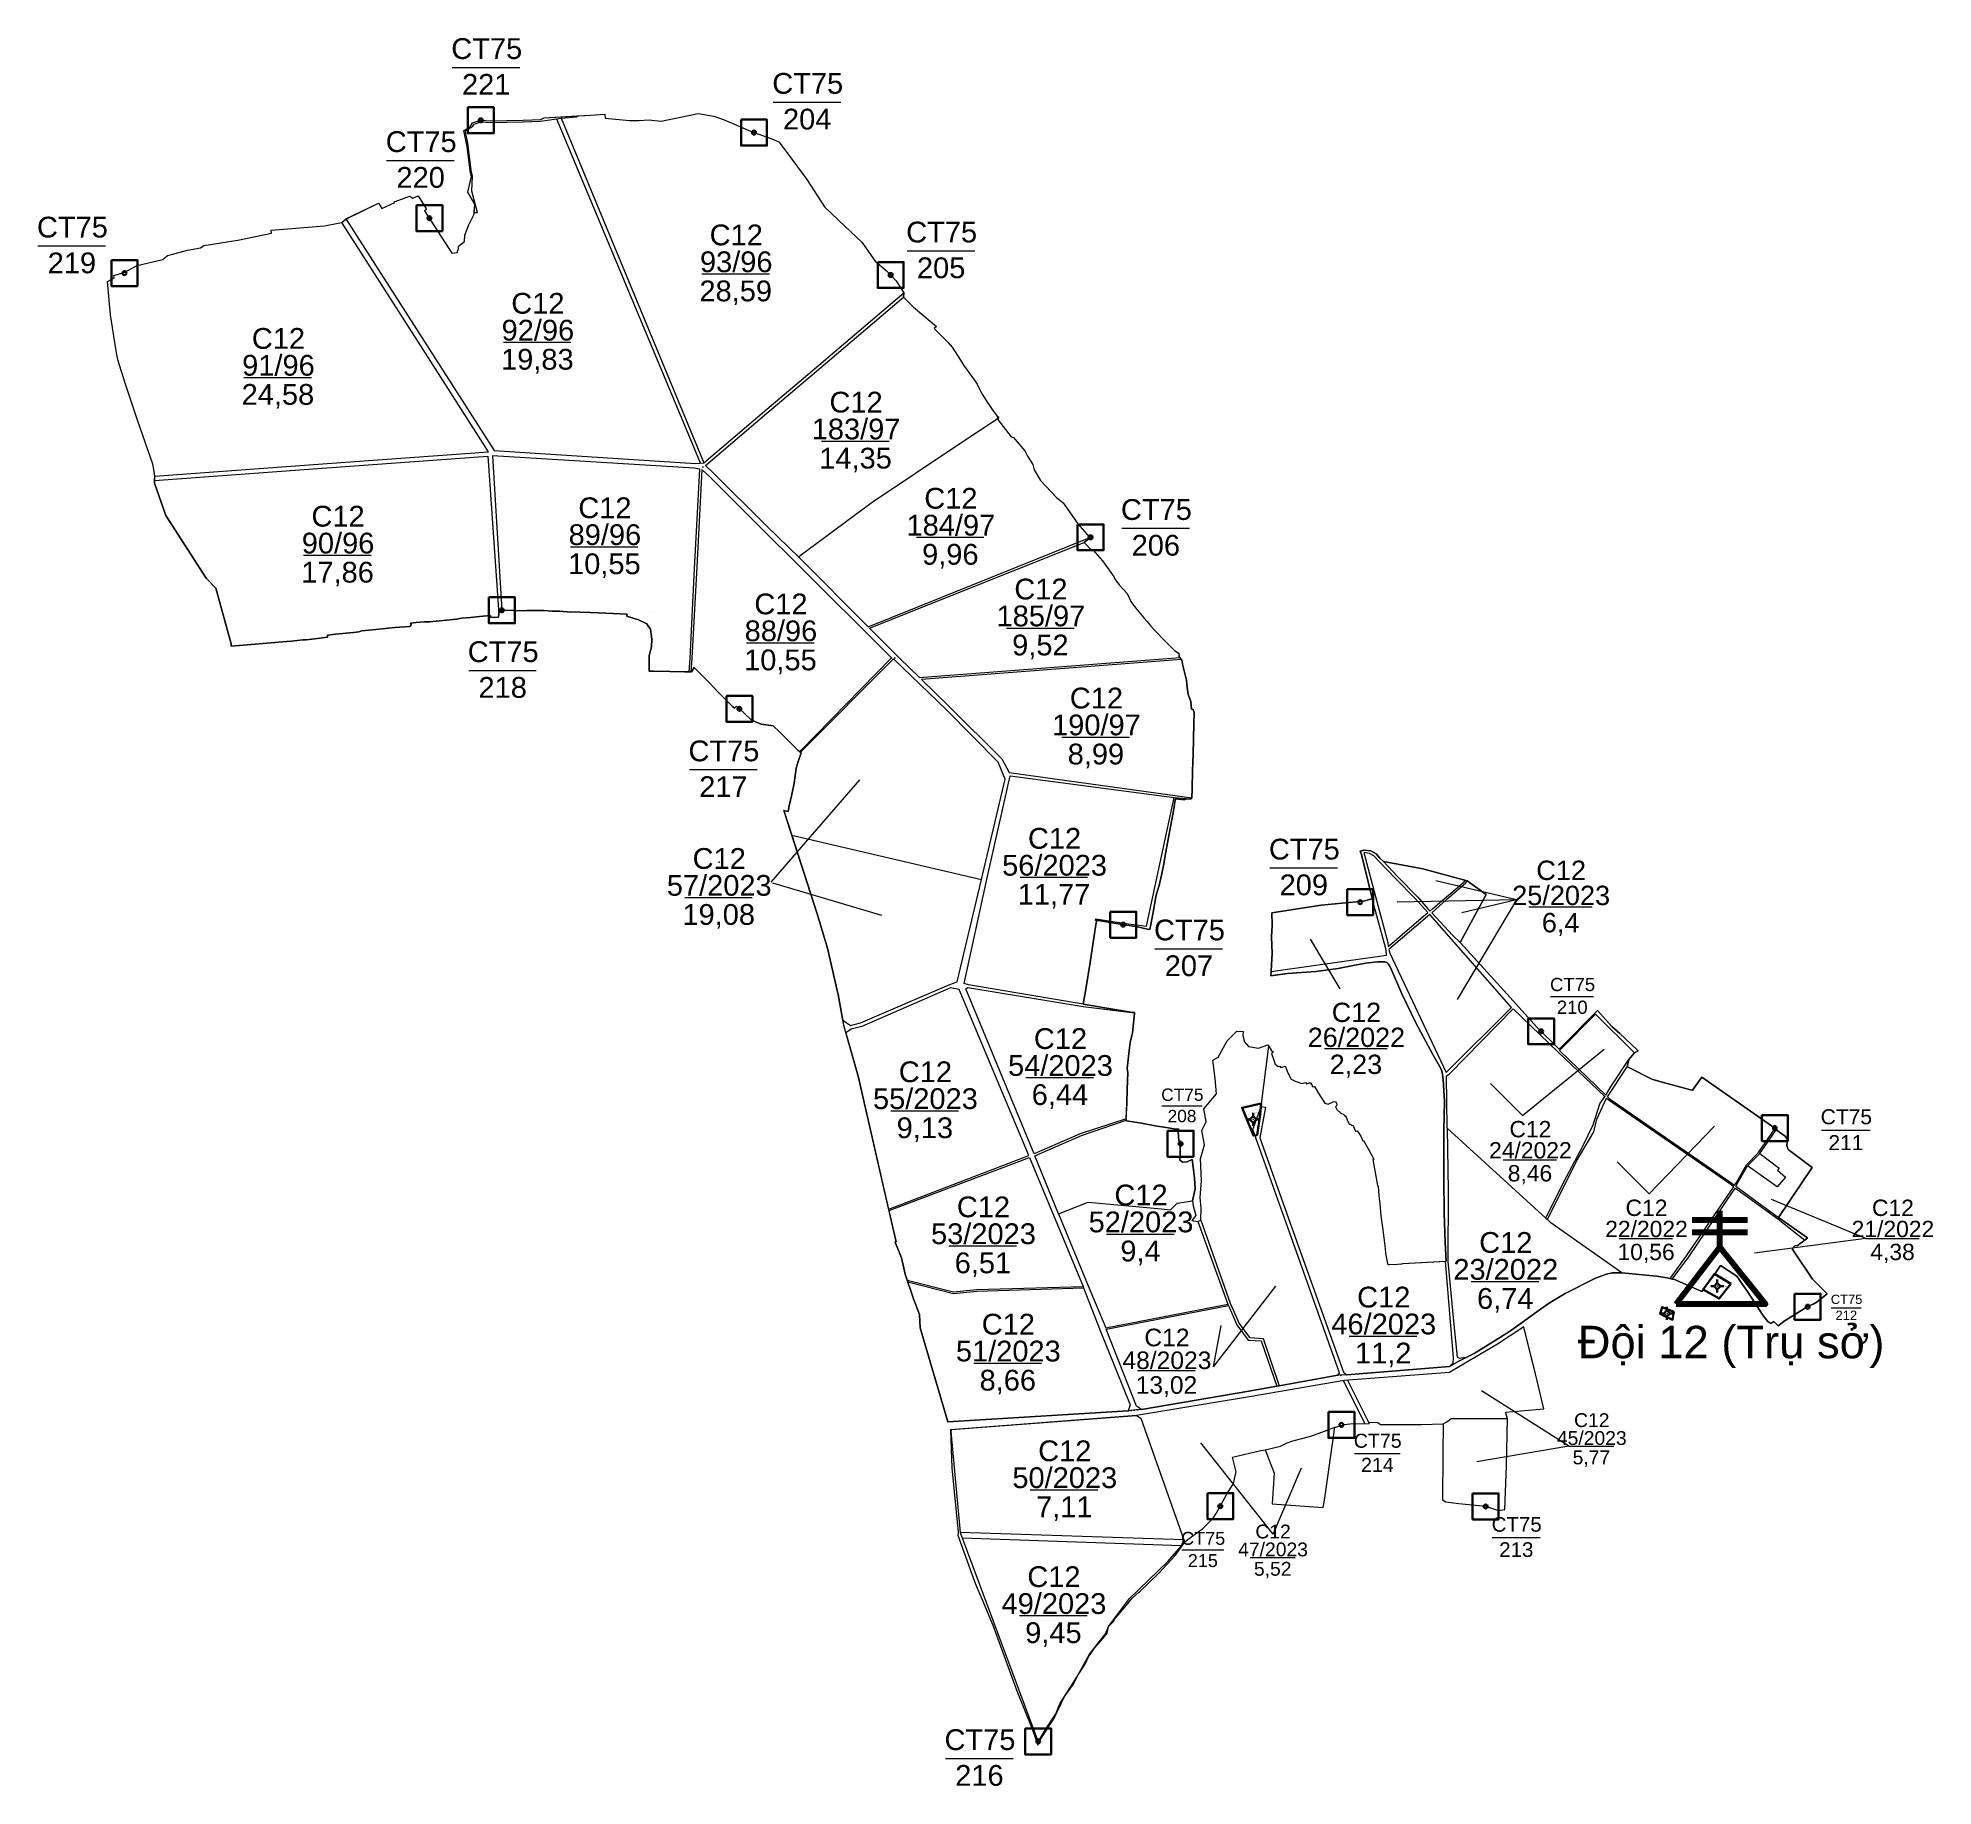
# Model space of a CAD drawing. Header units: metres. Extents: x 414595 to 418247, y 1530827 to 1534195.
import ezdxf
from ezdxf.enums import TextEntityAlignment as Align

# ---------------------------------------------------------------- set-up
doc = ezdxf.new("R2010")
doc.units = ezdxf.units.M
doc.header["$MEASUREMENT"] = 0
for name, pattern in [('DGN Style 1', [5.902559, 0.009821, -5.892738]), ('DGN Style 2', [9.82123, 5.892738, -3.928492]), ('DGN Style 3', [13.749722, 9.82123, -3.928492])]:
    doc.linetypes.add(name, pattern=pattern)
doc.layers.add('RanhThree', color=7, linetype='Continuous', lineweight=0)
doc.layers.add('TruSo', color=1, linetype='Continuous', lineweight=106)
doc.styles.add('Style-Arial', font='arial.ttf')

msp = doc.modelspace()

# ---------------------------------------------------------------- texts
at = {"layer": 'RanhThree', "color": 3, "linetype": 'Continuous', "lineweight": 0, "style": 'Style-Arial'}
for s, p in [('2', (416915.5, 1532133.88)), ('1', (416950.31, 1532120.93)), ('3', (416952.26, 1532142.05)), ('1', (416937.38, 1532080.41)), ('4', (416944.38, 1532081.08))]:
    msp.add_text(s, height=0.75, dxfattribs=at).set_placement(p, align=Align.TOP_LEFT)
at = {"layer": 'RanhThree', "color": 7, "linetype": 'Continuous', "lineweight": 13, "style": 'Style-Arial'}
for s, height, p in [('Đội 13 (Nhà công vụ)', 1.5625, (416928.24518, 1532124.23414)), ('Đội 12 (Trụ sở)', 3.125, (417818.915732, 1531788.359493)), ('Ðội 13 (Nhà công vụ)', 1.5625, (417727.837738, 1531737.106513))]:
    msp.add_text(s, height=height, dxfattribs=at).set_placement(p)

# ---------------------------------------------------------------- blocks, each defined once
blk = doc.blocks.new('*U0')
at = {"color": 0, "linetype": 'Continuous', "lineweight": -2, "ltscale": 10, "flags": 128}
blk.add_lwpolyline([(-150, 150), (150, 150), (150, -150), (-150, -150), (-150, 150)], close=True, dxfattribs=at)
at = {"color": 0, "linetype": 'Continuous', "lineweight": -2, "ltscale": 10}
blk.add_circle((-0.02828, 0.016065), 22.5, dxfattribs=at)
blk = doc.blocks.new('*U5')
at = {"layer": 'RanhThree', "color": 3, "linetype": 'Continuous', "lineweight": 13}
blk.add_line((-66.520877, -1.660429), (63.750129, -1.660429), dxfattribs=at)
at = {"layer": 'RanhThree', "color": 3, "linetype": 'Continuous', "lineweight": 13, "style": 'Style-Arial'}
for s, p in [('CT75', (-0.000029, 14.422722)), ('204', (-1.025137, -54.422685))]:
    blk.add_text(s, height=40, dxfattribs=at).set_placement(p, align=Align.CENTER)
blk = doc.blocks.new('*U6')
at = {"layer": 'RanhThree', "color": 3, "linetype": 'Continuous', "lineweight": 13}
blk.add_line((-66.520877, -1.660429), (63.750129, -1.660429), dxfattribs=at)
at = {"layer": 'RanhThree', "color": 3, "linetype": 'Continuous', "lineweight": 13, "style": 'Style-Arial'}
for s, p in [('CT75', (-0.000029, 14.422722)), ('205', (-1.025137, -54.422685))]:
    blk.add_text(s, height=40, dxfattribs=at).set_placement(p, align=Align.CENTER)
blk = doc.blocks.new('*U7')
at = {"layer": 'RanhThree', "color": 3, "linetype": 'Continuous', "lineweight": 13}
blk.add_line((-66.520877, -1.660429), (63.750129, -1.660429), dxfattribs=at)
at = {"layer": 'RanhThree', "color": 3, "linetype": 'Continuous', "lineweight": 13, "style": 'Style-Arial'}
for s, p in [('CT75', (-0.000029, 14.422722)), ('206', (-1.025137, -54.422685))]:
    blk.add_text(s, height=40, dxfattribs=at).set_placement(p, align=Align.CENTER)
blk = doc.blocks.new('*U8')
at = {"layer": 'RanhThree', "color": 3, "linetype": 'Continuous', "lineweight": 13}
blk.add_line((-66.520877, -1.660429), (63.750129, -1.660429), dxfattribs=at)
at = {"layer": 'RanhThree', "color": 3, "linetype": 'Continuous', "lineweight": 13, "style": 'Style-Arial'}
for s, p in [('CT75', (-0.000029, 14.422722)), ('207', (-1.025137, -54.422685))]:
    blk.add_text(s, height=40, dxfattribs=at).set_placement(p, align=Align.CENTER)
blk = doc.blocks.new('*U9')
at = {"layer": 'RanhThree', "color": 3, "linetype": 'Continuous', "lineweight": 13}
blk.add_line((-66.520877, -1.660429), (63.750129, -1.660429), dxfattribs=at)
at = {"layer": 'RanhThree', "color": 3, "linetype": 'Continuous', "lineweight": 13, "style": 'Style-Arial'}
for s, p in [('CT75', (-0.000029, 14.422722)), ('209', (-1.025137, -54.422685))]:
    blk.add_text(s, height=40, dxfattribs=at).set_placement(p, align=Align.CENTER)
blk = doc.blocks.new('*U10')
at = {"layer": 'RanhThree', "color": 3, "linetype": 'Continuous', "lineweight": 13}
blk.add_line((-66.520877, -1.660429), (63.750129, -1.660429), dxfattribs=at)
at = {"layer": 'RanhThree', "color": 3, "linetype": 'Continuous', "lineweight": 13, "style": 'Style-Arial'}
for s, p in [('CT75', (-0.000029, 14.422722)), ('216', (-1.025137, -54.422685))]:
    blk.add_text(s, height=40, dxfattribs=at).set_placement(p, align=Align.CENTER)
blk = doc.blocks.new('*U11')
at = {"layer": 'RanhThree', "color": 3, "linetype": 'Continuous', "lineweight": 13}
blk.add_line((-66.520877, -1.660429), (63.750129, -1.660429), dxfattribs=at)
at = {"layer": 'RanhThree', "color": 3, "linetype": 'Continuous', "lineweight": 13, "style": 'Style-Arial'}
for s, p in [('CT75', (-0.000029, 14.422722)), ('217', (-1.025137, -54.422685))]:
    blk.add_text(s, height=40, dxfattribs=at).set_placement(p, align=Align.CENTER)
blk = doc.blocks.new('*U12')
at = {"layer": 'RanhThree', "color": 3, "linetype": 'Continuous', "lineweight": 13}
blk.add_line((-66.520877, -1.660429), (63.750129, -1.660429), dxfattribs=at)
at = {"layer": 'RanhThree', "color": 3, "linetype": 'Continuous', "lineweight": 13, "style": 'Style-Arial'}
for s, p in [('CT75', (-0.000029, 14.422722)), ('218', (-1.025137, -54.422685))]:
    blk.add_text(s, height=40, dxfattribs=at).set_placement(p, align=Align.CENTER)
blk = doc.blocks.new('*U13')
at = {"layer": 'RanhThree', "color": 3, "linetype": 'Continuous', "lineweight": 13}
blk.add_line((-66.520877, -1.660429), (63.750129, -1.660429), dxfattribs=at)
at = {"layer": 'RanhThree', "color": 3, "linetype": 'Continuous', "lineweight": 13, "style": 'Style-Arial'}
for s, p in [('CT75', (-0.000029, 14.422722)), ('219', (-1.025137, -54.422685))]:
    blk.add_text(s, height=40, dxfattribs=at).set_placement(p, align=Align.CENTER)
blk = doc.blocks.new('*U14')
at = {"layer": 'RanhThree', "color": 3, "linetype": 'Continuous', "lineweight": 13}
blk.add_line((-66.520877, -1.660429), (63.750129, -1.660429), dxfattribs=at)
at = {"layer": 'RanhThree', "color": 3, "linetype": 'Continuous', "lineweight": 13, "style": 'Style-Arial'}
for s, p in [('CT75', (-0.000029, 14.422722)), ('220', (-1.025137, -54.422685))]:
    blk.add_text(s, height=40, dxfattribs=at).set_placement(p, align=Align.CENTER)
blk = doc.blocks.new('*U15')
at = {"layer": 'RanhThree', "color": 3, "linetype": 'Continuous', "lineweight": 13}
blk.add_line((-66.520852, -1.660604), (63.750154, -1.660604), dxfattribs=at)
at = {"layer": 'RanhThree', "color": 3, "linetype": 'Continuous', "lineweight": 13, "style": 'Style-Arial'}
for s, p in [('CT75', (-0.000003, 14.422546)), ('221', (-1.025111, -54.42286))]:
    blk.add_text(s, height=40, dxfattribs=at).set_placement(p, align=Align.CENTER)
blk = doc.blocks.new('*U16')
at = {"layer": 'RanhThree', "color": 3, "linetype": 'Continuous', "lineweight": 13}
blk.add_line((-66.520877, -1.660429), (63.750129, -1.660429), dxfattribs=at)
at = {"layer": 'RanhThree', "color": 3, "linetype": 'Continuous', "lineweight": 13, "style": 'Style-Arial'}
blk.add_text('24,58', height=40, dxfattribs=at).set_placement((-1.025137, -54.422685), align=Align.CENTER)
at = {"layer": 'RanhThree', "color": 3, "linetype": 'Continuous', "lineweight": 13, "insert": (-0.000029, 1.089388), "char_height": 40, "attachment_point": 8, "line_spacing_factor": 0.776524, "style": 'Style-Arial'}
blk.add_mtext('C12\\P91/96', dxfattribs=at)
blk = doc.blocks.new('*U17')
at = {"layer": 'RanhThree', "color": 3, "linetype": 'Continuous', "lineweight": 13}
blk.add_line((-66.520877, -1.660429), (63.750129, -1.660429), dxfattribs=at)
at = {"layer": 'RanhThree', "color": 3, "linetype": 'Continuous', "lineweight": 13, "style": 'Style-Arial'}
blk.add_text('17,86', height=40, dxfattribs=at).set_placement((-1.025137, -54.422685), align=Align.CENTER)
at = {"layer": 'RanhThree', "color": 3, "linetype": 'Continuous', "lineweight": 13, "insert": (-0.000029, 1.089388), "char_height": 40, "attachment_point": 8, "line_spacing_factor": 0.776524, "style": 'Style-Arial'}
blk.add_mtext('C12\\P90/96', dxfattribs=at)
blk = doc.blocks.new('*U18')
at = {"layer": 'RanhThree', "color": 3, "linetype": 'Continuous', "lineweight": 13}
blk.add_line((-66.520877, -1.660429), (63.750129, -1.660429), dxfattribs=at)
at = {"layer": 'RanhThree', "color": 3, "linetype": 'Continuous', "lineweight": 13, "style": 'Style-Arial'}
blk.add_text('19,83', height=40, dxfattribs=at).set_placement((-1.025137, -54.422685), align=Align.CENTER)
at = {"layer": 'RanhThree', "color": 3, "linetype": 'Continuous', "lineweight": 13, "insert": (-0.000029, 1.089388), "char_height": 40, "attachment_point": 8, "line_spacing_factor": 0.776524, "style": 'Style-Arial'}
blk.add_mtext('C12\\P92/96', dxfattribs=at)
blk = doc.blocks.new('*U19')
at = {"layer": 'RanhThree', "color": 3, "linetype": 'Continuous', "lineweight": 13}
blk.add_line((-66.520877, -1.660429), (63.750129, -1.660429), dxfattribs=at)
at = {"layer": 'RanhThree', "color": 3, "linetype": 'Continuous', "lineweight": 13, "style": 'Style-Arial'}
blk.add_text('28,59', height=40, dxfattribs=at).set_placement((-1.025137, -54.422685), align=Align.CENTER)
at = {"layer": 'RanhThree', "color": 3, "linetype": 'Continuous', "lineweight": 13, "insert": (-0.000029, 1.089388), "char_height": 40, "attachment_point": 8, "line_spacing_factor": 0.776524, "style": 'Style-Arial'}
blk.add_mtext('C12\\P93/96', dxfattribs=at)
blk = doc.blocks.new('*U20')
at = {"layer": 'RanhThree', "color": 3, "linetype": 'Continuous', "lineweight": 13}
blk.add_line((-66.520877, -1.660429), (63.750129, -1.660429), dxfattribs=at)
at = {"layer": 'RanhThree', "color": 3, "linetype": 'Continuous', "lineweight": 13, "style": 'Style-Arial'}
blk.add_text('10,55', height=40, dxfattribs=at).set_placement((-1.025137, -54.422685), align=Align.CENTER)
at = {"layer": 'RanhThree', "color": 3, "linetype": 'Continuous', "lineweight": 13, "insert": (-0.000029, 1.089388), "char_height": 40, "attachment_point": 8, "line_spacing_factor": 0.776524, "style": 'Style-Arial'}
blk.add_mtext('C12\\P89/96', dxfattribs=at)
blk = doc.blocks.new('*U21')
at = {"layer": 'RanhThree', "color": 3, "linetype": 'Continuous', "lineweight": 13}
blk.add_line((-66.520877, -1.660429), (63.750129, -1.660429), dxfattribs=at)
at = {"layer": 'RanhThree', "color": 3, "linetype": 'Continuous', "lineweight": 13, "style": 'Style-Arial'}
blk.add_text('10,55', height=40, dxfattribs=at).set_placement((-1.025137, -54.422685), align=Align.CENTER)
at = {"layer": 'RanhThree', "color": 3, "linetype": 'Continuous', "lineweight": 13, "insert": (-0.000029, 1.089388), "char_height": 40, "attachment_point": 8, "line_spacing_factor": 0.776524, "style": 'Style-Arial'}
blk.add_mtext('C12\\P88/96', dxfattribs=at)
blk = doc.blocks.new('*U22')
at = {"layer": 'RanhThree', "color": 3, "linetype": 'Continuous', "lineweight": 13}
blk.add_line((-66.520877, -1.660429), (63.750129, -1.660429), dxfattribs=at)
at = {"layer": 'RanhThree', "color": 3, "linetype": 'Continuous', "lineweight": 13, "style": 'Style-Arial'}
blk.add_text('9,96', height=40, dxfattribs=at).set_placement((-1.025137, -54.422685), align=Align.CENTER)
at = {"layer": 'RanhThree', "color": 3, "linetype": 'Continuous', "lineweight": 13, "insert": (-0.000029, 1.089388), "char_height": 40, "attachment_point": 8, "line_spacing_factor": 0.776524, "style": 'Style-Arial'}
blk.add_mtext('C12\\P184/97', dxfattribs=at)
blk = doc.blocks.new('*U23')
at = {"layer": 'RanhThree', "color": 3, "linetype": 'Continuous', "lineweight": 13}
blk.add_line((-66.520877, -1.660429), (63.750129, -1.660429), dxfattribs=at)
at = {"layer": 'RanhThree', "color": 3, "linetype": 'Continuous', "lineweight": 13, "style": 'Style-Arial'}
blk.add_text('9,52', height=40, dxfattribs=at).set_placement((-1.025137, -54.422685), align=Align.CENTER)
at = {"layer": 'RanhThree', "color": 3, "linetype": 'Continuous', "lineweight": 13, "insert": (-0.000029, 1.089388), "char_height": 40, "attachment_point": 8, "line_spacing_factor": 0.776524, "style": 'Style-Arial'}
blk.add_mtext('C12\\P185/97', dxfattribs=at)
blk = doc.blocks.new('*U24')
at = {"layer": 'RanhThree', "color": 3, "linetype": 'Continuous', "lineweight": 13}
blk.add_line((-66.520877, -1.660429), (63.750129, -1.660429), dxfattribs=at)
at = {"layer": 'RanhThree', "color": 3, "linetype": 'Continuous', "lineweight": 13, "style": 'Style-Arial'}
blk.add_text('19,08', height=40, dxfattribs=at).set_placement((-1.025137, -54.422685), align=Align.CENTER)
at = {"layer": 'RanhThree', "color": 3, "linetype": 'Continuous', "lineweight": 13, "insert": (-0.000029, 1.089388), "char_height": 40, "attachment_point": 8, "line_spacing_factor": 0.776524, "style": 'Style-Arial'}
blk.add_mtext('C12\\P57/2023', dxfattribs=at)
blk = doc.blocks.new('*U25')
at = {"layer": 'RanhThree', "color": 3, "linetype": 'Continuous', "lineweight": 13}
blk.add_line((-66.520877, -1.660429), (63.750129, -1.660429), dxfattribs=at)
at = {"layer": 'RanhThree', "color": 3, "linetype": 'Continuous', "lineweight": 13, "style": 'Style-Arial'}
blk.add_text('11,77', height=40, dxfattribs=at).set_placement((-1.025137, -54.422685), align=Align.CENTER)
at = {"layer": 'RanhThree', "color": 3, "linetype": 'Continuous', "lineweight": 13, "insert": (-0.000029, 1.089388), "char_height": 40, "attachment_point": 8, "line_spacing_factor": 0.776524, "style": 'Style-Arial'}
blk.add_mtext('C12\\P56/2023', dxfattribs=at)
blk = doc.blocks.new('*U26')
at = {"layer": 'RanhThree', "color": 3, "linetype": 'Continuous', "lineweight": 13}
blk.add_line((-66.520877, -1.660429), (63.750129, -1.660429), dxfattribs=at)
at = {"layer": 'RanhThree', "color": 3, "linetype": 'Continuous', "lineweight": 13, "style": 'Style-Arial'}
blk.add_text('9,13', height=40, dxfattribs=at).set_placement((-1.025137, -54.422685), align=Align.CENTER)
at = {"layer": 'RanhThree', "color": 3, "linetype": 'Continuous', "lineweight": 13, "insert": (-0.000029, 1.089388), "char_height": 40, "attachment_point": 8, "line_spacing_factor": 0.776524, "style": 'Style-Arial'}
blk.add_mtext('C12\\P55/2023', dxfattribs=at)
blk = doc.blocks.new('*U27')
at = {"layer": 'RanhThree', "color": 3, "linetype": 'Continuous', "lineweight": 13}
blk.add_line((-66.520877, -1.660429), (63.750129, -1.660429), dxfattribs=at)
at = {"layer": 'RanhThree', "color": 3, "linetype": 'Continuous', "lineweight": 13, "style": 'Style-Arial'}
blk.add_text('6,44', height=40, dxfattribs=at).set_placement((-1.025137, -54.422685), align=Align.CENTER)
at = {"layer": 'RanhThree', "color": 3, "linetype": 'Continuous', "lineweight": 13, "insert": (-0.000029, 1.089388), "char_height": 40, "attachment_point": 8, "line_spacing_factor": 0.776524, "style": 'Style-Arial'}
blk.add_mtext('C12\\P54/2023', dxfattribs=at)
blk = doc.blocks.new('*U28')
at = {"layer": 'RanhThree', "color": 3, "linetype": 'Continuous', "lineweight": 13}
blk.add_line((-66.520877, -1.660429), (63.750129, -1.660429), dxfattribs=at)
at = {"layer": 'RanhThree', "color": 3, "linetype": 'Continuous', "lineweight": 13, "style": 'Style-Arial'}
blk.add_text('6,51', height=40, dxfattribs=at).set_placement((-1.025137, -54.422685), align=Align.CENTER)
at = {"layer": 'RanhThree', "color": 3, "linetype": 'Continuous', "lineweight": 13, "insert": (-0.000029, 1.089388), "char_height": 40, "attachment_point": 8, "line_spacing_factor": 0.776524, "style": 'Style-Arial'}
blk.add_mtext('C12\\P53/2023', dxfattribs=at)
blk = doc.blocks.new('*U29')
at = {"layer": 'RanhThree', "color": 3, "linetype": 'Continuous', "lineweight": 13}
blk.add_line((-66.520877, -1.660429), (63.750129, -1.660429), dxfattribs=at)
at = {"layer": 'RanhThree', "color": 3, "linetype": 'Continuous', "lineweight": 13, "style": 'Style-Arial'}
blk.add_text('9,4', height=40, dxfattribs=at).set_placement((-1.025137, -54.422685), align=Align.CENTER)
at = {"layer": 'RanhThree', "color": 3, "linetype": 'Continuous', "lineweight": 13, "insert": (-0.000029, 1.089388), "char_height": 40, "attachment_point": 8, "line_spacing_factor": 0.776524, "style": 'Style-Arial'}
blk.add_mtext('C12\\P52/2023', dxfattribs=at)
blk = doc.blocks.new('*U30')
at = {"layer": 'RanhThree', "color": 3, "linetype": 'Continuous', "lineweight": 13}
blk.add_line((-66.520877, -1.660429), (63.750129, -1.660429), dxfattribs=at)
at = {"layer": 'RanhThree', "color": 3, "linetype": 'Continuous', "lineweight": 13, "style": 'Style-Arial'}
blk.add_text('8,66', height=40, dxfattribs=at).set_placement((-1.025137, -54.422685), align=Align.CENTER)
at = {"layer": 'RanhThree', "color": 3, "linetype": 'Continuous', "lineweight": 13, "insert": (-0.000029, 1.089388), "char_height": 40, "attachment_point": 8, "line_spacing_factor": 0.776524, "style": 'Style-Arial'}
blk.add_mtext('C12\\P51/2023', dxfattribs=at)
blk = doc.blocks.new('*U31')
at = {"layer": 'RanhThree', "color": 3, "linetype": 'Continuous', "lineweight": 13}
blk.add_line((-66.520877, -1.660429), (63.750129, -1.660429), dxfattribs=at)
at = {"layer": 'RanhThree', "color": 3, "linetype": 'Continuous', "lineweight": 13, "style": 'Style-Arial'}
blk.add_text('11,2', height=40, dxfattribs=at).set_placement((-1.025137, -54.422685), align=Align.CENTER)
at = {"layer": 'RanhThree', "color": 3, "linetype": 'Continuous', "lineweight": 13, "insert": (-0.000029, 1.089388), "char_height": 40, "attachment_point": 8, "line_spacing_factor": 0.776524, "style": 'Style-Arial'}
blk.add_mtext('C12\\P46/2023', dxfattribs=at)
blk = doc.blocks.new('*U32')
at = {"layer": 'RanhThree', "color": 3, "linetype": 'Continuous', "lineweight": 13}
blk.add_line((-66.520877, -1.660429), (63.750129, -1.660429), dxfattribs=at)
at = {"layer": 'RanhThree', "color": 3, "linetype": 'Continuous', "lineweight": 13, "style": 'Style-Arial'}
blk.add_text('7,11', height=40, dxfattribs=at).set_placement((-1.025137, -54.422685), align=Align.CENTER)
at = {"layer": 'RanhThree', "color": 3, "linetype": 'Continuous', "lineweight": 13, "insert": (-0.000029, 1.089388), "char_height": 40, "attachment_point": 8, "line_spacing_factor": 0.776524, "style": 'Style-Arial'}
blk.add_mtext('C12\\P50/2023', dxfattribs=at)
blk = doc.blocks.new('*U33')
at = {"layer": 'RanhThree', "color": 3, "linetype": 'Continuous', "lineweight": 13}
blk.add_line((-66.520877, -1.660429), (63.750129, -1.660429), dxfattribs=at)
at = {"layer": 'RanhThree', "color": 3, "linetype": 'Continuous', "lineweight": 13, "style": 'Style-Arial'}
blk.add_text('14,35', height=40, dxfattribs=at).set_placement((-1.025137, -54.422685), align=Align.CENTER)
at = {"layer": 'RanhThree', "color": 3, "linetype": 'Continuous', "lineweight": 13, "insert": (-0.000029, 1.089388), "char_height": 40, "attachment_point": 8, "line_spacing_factor": 0.776524, "style": 'Style-Arial'}
blk.add_mtext('\\pt1160;C12\\P183/97', dxfattribs=at)
blk = doc.blocks.new('*U34')
at = {"layer": 'RanhThree', "color": 3, "linetype": 'Continuous', "lineweight": 13}
blk.add_line((-66.520877, -1.660429), (63.750129, -1.660429), dxfattribs=at)
at = {"layer": 'RanhThree', "color": 3, "linetype": 'Continuous', "lineweight": 13, "style": 'Style-Arial'}
blk.add_text('8,99', height=40, dxfattribs=at).set_placement((-1.025137, -54.422685), align=Align.CENTER)
at = {"layer": 'RanhThree', "color": 3, "linetype": 'Continuous', "lineweight": 13, "insert": (-0.000029, 1.089388), "char_height": 40, "attachment_point": 8, "line_spacing_factor": 0.776524, "style": 'Style-Arial'}
blk.add_mtext('C12\\P190/97', dxfattribs=at)
blk = doc.blocks.new('*U35')
at = {"layer": 'RanhThree', "color": 3, "linetype": 'Continuous', "lineweight": 13}
blk.add_line((-66.520877, -1.660429), (63.750129, -1.660429), dxfattribs=at)
at = {"layer": 'RanhThree', "color": 3, "linetype": 'Continuous', "lineweight": 13, "style": 'Style-Arial'}
blk.add_text('6,74', height=40, dxfattribs=at).set_placement((-1.025137, -54.422685), align=Align.CENTER)
at = {"layer": 'RanhThree', "color": 3, "linetype": 'Continuous', "lineweight": 13, "insert": (-0.000029, 1.089388), "char_height": 40, "attachment_point": 8, "line_spacing_factor": 0.776524, "style": 'Style-Arial'}
blk.add_mtext('C12\\P23/2022', dxfattribs=at)
blk = doc.blocks.new('*U36')
at = {"layer": 'RanhThree', "color": 3, "linetype": 'Continuous', "lineweight": 13}
blk.add_line((-66.520877, -1.660429), (63.750129, -1.660429), dxfattribs=at)
at = {"layer": 'RanhThree', "color": 3, "linetype": 'Continuous', "lineweight": 13, "style": 'Style-Arial'}
blk.add_text('4,38', height=40, dxfattribs=at).set_placement((-1.025137, -54.422685), align=Align.CENTER)
at = {"layer": 'RanhThree', "color": 3, "linetype": 'Continuous', "lineweight": 13, "insert": (-0.000029, 1.089388), "char_height": 40, "attachment_point": 8, "line_spacing_factor": 0.776524, "style": 'Style-Arial'}
blk.add_mtext('C12\\P21/2022', dxfattribs=at)
blk = doc.blocks.new('*U37')
at = {"layer": 'RanhThree', "color": 3, "linetype": 'Continuous', "lineweight": 13}
blk.add_line((-66.520877, -1.660429), (63.750129, -1.660429), dxfattribs=at)
at = {"layer": 'RanhThree', "color": 3, "linetype": 'Continuous', "lineweight": 13, "style": 'Style-Arial'}
blk.add_text('9,45', height=40, dxfattribs=at).set_placement((-1.025137, -54.422685), align=Align.CENTER)
at = {"layer": 'RanhThree', "color": 3, "linetype": 'Continuous', "lineweight": 13, "insert": (-0.000029, 1.089388), "char_height": 40, "attachment_point": 8, "line_spacing_factor": 0.776524, "style": 'Style-Arial'}
blk.add_mtext('C12\\P49/2023', dxfattribs=at)
blk = doc.blocks.new('*U38')
at = {"layer": 'RanhThree', "color": 3, "linetype": 'Continuous', "lineweight": 13}
blk.add_line((-66.520877, -1.660429), (63.750129, -1.660429), dxfattribs=at)
at = {"layer": 'RanhThree', "color": 3, "linetype": 'Continuous', "lineweight": 13, "style": 'Style-Arial'}
blk.add_text('5,52', height=40, dxfattribs=at).set_placement((-1.025137, -54.422685), align=Align.CENTER)
at = {"layer": 'RanhThree', "color": 3, "linetype": 'Continuous', "lineweight": 13, "insert": (-0.000029, 1.089388), "char_height": 40, "attachment_point": 8, "line_spacing_factor": 0.776524, "style": 'Style-Arial'}
blk.add_mtext('C12\\P47/2023', dxfattribs=at)
blk = doc.blocks.new('*U39')
at = {"layer": 'RanhThree', "color": 3, "linetype": 'Continuous', "lineweight": 13}
blk.add_line((-66.520877, -1.660429), (63.750129, -1.660429), dxfattribs=at)
at = {"layer": 'RanhThree', "color": 3, "linetype": 'Continuous', "lineweight": 13, "style": 'Style-Arial'}
blk.add_text('5,77', height=40, dxfattribs=at).set_placement((-1.025137, -54.422685), align=Align.CENTER)
at = {"layer": 'RanhThree', "color": 3, "linetype": 'Continuous', "lineweight": 13, "insert": (-0.000029, 1.089388), "char_height": 40, "attachment_point": 8, "line_spacing_factor": 0.776524, "style": 'Style-Arial'}
blk.add_mtext('C12\\P45/2023', dxfattribs=at)
blk = doc.blocks.new('DDCT')
at = {"layer": 'RanhThree', "color": 5, "linetype": 'Continuous', "lineweight": 0}
for p, q in [((6.24, 0), (-6.24, 0)), ((0, -6.24), (0, 6.24))]:
    blk.add_line(p, q, dxfattribs=at)
blk = doc.blocks.new('CENTRD')
at = {"layer": 'RanhThree', "linetype": 'Continuous', "lineweight": 0}
h = blk.add_hatch(color=7, dxfattribs=at)
edge = h.paths.add_edge_path()
edge.add_arc((0, 0), 1.5, 0, 360)
at = {"layer": 'RanhThree', "color": 7, "linetype": 'Continuous', "lineweight": 0}
for p, q in [((-6.25, 0), (-12.5, 0)), ((0, 6.25), (-6.25, 0)), ((-6.25, 0), (0, -6.25)), ((0, 12.5), (0, 6.25)), ((6.25, 0), (0, 6.25)), ((0, -6.25), (6.25, 0)), ((12.5, 0), (6.25, 0)), ((0, -6.25), (0, -12.5))]:
    blk.add_line(p, q, dxfattribs=at)
blk = doc.blocks.new('CENTRD_1')
at = {"layer": 'RanhThree', "linetype": 'Continuous', "lineweight": 30}
h = blk.add_hatch(color=5, dxfattribs=at)
edge = h.paths.add_edge_path()
edge.add_arc((0, 0), 1.5, 0, 360)
at = {"layer": 'RanhThree', "color": 5, "linetype": 'Continuous', "lineweight": 30}
for p, q in [((-6.25, 0), (-12.5, 0)), ((0, 6.25), (-6.25, 0)), ((-6.25, 0), (0, -6.25)), ((0, 12.5), (0, 6.25)), ((6.25, 0), (0, 6.25)), ((0, -6.25), (6.25, 0)), ((12.5, 0), (6.25, 0)), ((0, -6.25), (0, -12.5))]:
    blk.add_line(p, q, dxfattribs=at)
blk = doc.blocks.new('*U43')
at = {"layer": 'RanhThree', "color": 3, "linetype": 'Continuous', "lineweight": 13}
blk.add_line((-66.520877, -1.660429), (63.750129, -1.660429), dxfattribs=at)
at = {"layer": 'RanhThree', "color": 3, "linetype": 'Continuous', "lineweight": 13, "style": 'Style-Arial'}
for s, p in [('CT75', (-0.000029, 14.422722)), ('213', (-1.025137, -54.422685))]:
    blk.add_text(s, height=40, dxfattribs=at).set_placement(p, align=Align.CENTER)
blk = doc.blocks.new('*U44')
at = {"layer": 'RanhThree', "color": 3, "linetype": 'Continuous', "lineweight": 13}
blk.add_line((-66.520877, -1.660429), (63.750129, -1.660429), dxfattribs=at)
at = {"layer": 'RanhThree', "color": 3, "linetype": 'Continuous', "lineweight": 13, "style": 'Style-Arial'}
for s, p in [('CT75', (-0.000029, 14.422722)), ('208', (-1.025137, -54.422685))]:
    blk.add_text(s, height=40, dxfattribs=at).set_placement(p, align=Align.CENTER)
blk = doc.blocks.new('*U45')
at = {"layer": 'RanhThree', "color": 3, "linetype": 'Continuous', "lineweight": 13}
blk.add_line((-66.520877, -1.660429), (63.750129, -1.660429), dxfattribs=at)
at = {"layer": 'RanhThree', "color": 3, "linetype": 'Continuous', "lineweight": 13, "style": 'Style-Arial'}
for s, p in [('CT75', (-0.000029, 14.422722)), ('214', (-1.025137, -54.422685))]:
    blk.add_text(s, height=40, dxfattribs=at).set_placement(p, align=Align.CENTER)
blk = doc.blocks.new('*U46')
at = {"layer": 'RanhThree', "color": 3, "linetype": 'Continuous', "lineweight": 13}
blk.add_line((-66.520877, -1.660429), (63.750129, -1.660429), dxfattribs=at)
at = {"layer": 'RanhThree', "color": 3, "linetype": 'Continuous', "lineweight": 13, "style": 'Style-Arial'}
blk.add_text('13,02', height=40, dxfattribs=at).set_placement((-1.025137, -54.422685), align=Align.CENTER)
at = {"layer": 'RanhThree', "color": 3, "linetype": 'Continuous', "lineweight": 13, "insert": (-0.000029, 1.089388), "char_height": 40, "attachment_point": 8, "line_spacing_factor": 0.776524, "style": 'Style-Arial'}
blk.add_mtext('C12\\P48/2023', dxfattribs=at)
blk = doc.blocks.new('*U47')
at = {"layer": 'RanhThree', "color": 3, "linetype": 'Continuous', "lineweight": 13}
blk.add_line((-66.520877, -1.660429), (63.750129, -1.660429), dxfattribs=at)
at = {"layer": 'RanhThree', "color": 3, "linetype": 'Continuous', "lineweight": 13, "style": 'Style-Arial'}
for s, p in [('CT75', (-0.000029, 14.422722)), ('210', (-1.025137, -54.422685))]:
    blk.add_text(s, height=40, dxfattribs=at).set_placement(p, align=Align.CENTER)
blk = doc.blocks.new('*U48')
at = {"layer": 'RanhThree', "color": 3, "linetype": 'Continuous', "lineweight": 13}
blk.add_line((-66.520877, -1.660429), (63.750129, -1.660429), dxfattribs=at)
at = {"layer": 'RanhThree', "color": 3, "linetype": 'Continuous', "lineweight": 13, "style": 'Style-Arial'}
for s, p in [('CT75', (-0.000029, 14.422722)), ('211', (-1.025137, -54.422685))]:
    blk.add_text(s, height=40, dxfattribs=at).set_placement(p, align=Align.CENTER)
blk = doc.blocks.new('*U49')
at = {"layer": 'RanhThree', "color": 3, "linetype": 'Continuous', "lineweight": 13}
blk.add_line((-66.520877, -1.660429), (63.750129, -1.660429), dxfattribs=at)
at = {"layer": 'RanhThree', "color": 3, "linetype": 'Continuous', "lineweight": 13, "style": 'Style-Arial'}
blk.add_text('8,46', height=40, dxfattribs=at).set_placement((-1.025137, -54.422685), align=Align.CENTER)
at = {"layer": 'RanhThree', "color": 3, "linetype": 'Continuous', "lineweight": 13, "insert": (-0.000029, 1.089388), "char_height": 40, "attachment_point": 8, "line_spacing_factor": 0.776524, "style": 'Style-Arial'}
blk.add_mtext('C12\\P24/2022', dxfattribs=at)
blk = doc.blocks.new('*U50')
at = {"layer": 'RanhThree', "color": 3, "linetype": 'Continuous', "lineweight": 13}
blk.add_line((-66.520877, -1.660429), (63.750129, -1.660429), dxfattribs=at)
at = {"layer": 'RanhThree', "color": 3, "linetype": 'Continuous', "lineweight": 13, "style": 'Style-Arial'}
blk.add_text('10,56', height=40, dxfattribs=at).set_placement((-1.025137, -54.422685), align=Align.CENTER)
at = {"layer": 'RanhThree', "color": 3, "linetype": 'Continuous', "lineweight": 13, "insert": (-0.000029, 1.089388), "char_height": 40, "attachment_point": 8, "line_spacing_factor": 0.776524, "style": 'Style-Arial'}
blk.add_mtext('C12\\P22/2022', dxfattribs=at)
blk = doc.blocks.new('*U51')
at = {"layer": 'RanhThree', "color": 3, "linetype": 'Continuous', "lineweight": 13}
blk.add_line((-66.520877, -1.660429), (63.750129, -1.660429), dxfattribs=at)
at = {"layer": 'RanhThree', "color": 3, "linetype": 'Continuous', "lineweight": 13, "style": 'Style-Arial'}
blk.add_text('2,23', height=40, dxfattribs=at).set_placement((-1.025137, -54.422685), align=Align.CENTER)
at = {"layer": 'RanhThree', "color": 3, "linetype": 'Continuous', "lineweight": 13, "insert": (-0.000029, 1.089388), "char_height": 40, "attachment_point": 8, "line_spacing_factor": 0.776524, "style": 'Style-Arial'}
blk.add_mtext('C12\\P26/2022', dxfattribs=at)
blk = doc.blocks.new('*U52')
at = {"layer": 'RanhThree', "color": 3, "linetype": 'Continuous', "lineweight": 13}
blk.add_line((-66.520877, -1.660429), (63.750129, -1.660429), dxfattribs=at)
at = {"layer": 'RanhThree', "color": 3, "linetype": 'Continuous', "lineweight": 13, "style": 'Style-Arial'}
blk.add_text('6,4', height=40, dxfattribs=at).set_placement((-1.025137, -54.422685), align=Align.CENTER)
at = {"layer": 'RanhThree', "color": 3, "linetype": 'Continuous', "lineweight": 13, "insert": (-0.000029, 1.089388), "char_height": 40, "attachment_point": 8, "line_spacing_factor": 0.776524, "style": 'Style-Arial'}
blk.add_mtext('C12\\P25/2023', dxfattribs=at)
blk = doc.blocks.new('*U53')
at = {"layer": 'RanhThree', "color": 3, "linetype": 'Continuous', "lineweight": 13}
blk.add_line((-66.520877, -1.660429), (63.750129, -1.660429), dxfattribs=at)
at = {"layer": 'RanhThree', "color": 3, "linetype": 'Continuous', "lineweight": 13, "style": 'Style-Arial'}
for s, p in [('CT75', (-0.000029, 14.422722)), ('215', (-1.025137, -54.422685))]:
    blk.add_text(s, height=40, dxfattribs=at).set_placement(p, align=Align.CENTER)
blk = doc.blocks.new('*U54')
at = {"layer": 'RanhThree', "color": 3, "linetype": 'Continuous', "lineweight": 13}
blk.add_line((-66.520877, -1.660429), (63.750129, -1.660429), dxfattribs=at)
at = {"layer": 'RanhThree', "color": 3, "linetype": 'Continuous', "lineweight": 13, "style": 'Style-Arial'}
for s, p in [('CT75', (-0.000029, 14.422722)), ('212', (-1.025137, -54.422685))]:
    blk.add_text(s, height=40, dxfattribs=at).set_placement(p, align=Align.CENTER)
blk = doc.blocks.new('*U56')
at = {"layer": 'TruSo', "color": 1, "linetype": 'Continuous', "lineweight": 106}
for p, q in [((-1.00498, 13.016671), (-1.00498, 58.941787)), ((-36.158004, 47.398274), (33.778137, 47.398274)), ((-35.952007, 32.006922), (33.984135, 32.006922))]:
    blk.add_line(p, q, dxfattribs=at)
at = {"layer": 'TruSo', "color": 1, "linetype": 'Continuous', "lineweight": 106, "flags": 128}
blk.add_lwpolyline([(-56.477401, -58.942446), (-1.00498, 13.016671), (56.477968, -58.889332), (-56.477401, -58.942446)], close=True, dxfattribs=at)
blk = doc.blocks.new('*U55')
at = {"layer": 'TruSo', "color": 1, "linetype": 'Continuous', "lineweight": 106, "xscale": 1.5248, "yscale": 1.5248, "zscale": 1.5248}
blk.add_blockref('*U56', (-19.953327, 67.811993), dxfattribs=at)
at = {"layer": 'RanhThree', "color": 7, "linetype": 'Continuous', "lineweight": 0, "style": 'Style-Arial'}
blk.add_text('Đội 12 (Trụ sở)', height=62.5, dxfattribs=at).set_placement((-0.00009, -95.185623), align=Align.MIDDLE_CENTER)

# ---------------------------------------------------------------- linework, layer by layer
at = {"layer": 'RanhThree', "color": 7, "linetype": 'Continuous', "lineweight": 0}
for p, q in [((415594.493535, 1534038.861724), (415871.924863, 1533375.100097)), ((415603.608, 1534040.222), (415878.231, 1533375.875)), ((416007.783907, 1532568.688832), (416178.672314, 1532765.635151)), ((416010.39289, 1532567.384552), (416220.416046, 1532504.779099)), ((417443.894986, 1532534.43599), (417288.660479, 1532570.955837)), ((417443.894986, 1532534.43599), (417214.058198, 1532530.143843)), ((417443.894986, 1532534.43599), (417329.751966, 1532342.706791)), ((417443.894986, 1532534.43599), (417338.883407, 1532509.328595)), ((417104.5408, 1532362.98968), (417047.46929, 1532458.854279)), ((417455.698061, 1532118.813891), (417613.215428, 1532246.633357)), ((417455.698061, 1532118.813891), (417394.06083, 1532180.441133)), ((417699.964123, 1531968.169521), (417825.521445, 1532098.271477)), ((417699.964123, 1531968.169521), (417638.326893, 1532029.796763)), ((418117.020089, 1531881.995711), (417935.378278, 1531957.409209)), ((418117.020089, 1531881.995711), (417902.57963, 1531853.812091)), ((416860.595325, 1531634.763027), (416980.608558, 1531789.972378)), ((416860.595325, 1531634.763027), (416874.944734, 1531714.324123)), ((417151.776193, 1531525.900803), (417110.729141, 1531608.450594)), ((417118.560282, 1531609.04446), (417160.2, 1531525.79)), ((417544.893158, 1531482.168613), (417376.854705, 1531588.73605)), ((416975.071275, 1531312.767543), (416835.816791, 1531488.30647)), ((417544.893158, 1531482.168613), (417367.723263, 1531451.786623)), ((416975.071275, 1531312.767543), (417029.859925, 1531440.374171)), ((416803.059, 1531301.549), (416372.245, 1531315.396)), ((416798.429, 1531289.756), (416375.959251, 1531304.538891))]:
    msp.add_line(p, q, dxfattribs=at)
at = {"layer": 'RanhThree', "color": 3, "lineweight": 0}
msp.add_line((415435.7619, 1533858.3368), (415441.9102, 1533858.0759), dxfattribs=at)
at = {"layer": 'RanhThree', "color": 3, "linetype": 'Continuous', "lineweight": 0}
for p, q in [((416263.2597, 1533695.0798), (416263.467, 1533703.651)), ((414820.0521, 1533342.1514), (414820.4759, 1533350.1785)), ((416611.35, 1533222.37), (416624.18, 1533232.76)), ((416063.1338, 1532819.562), (416064.5055, 1532818.2512)), ((416784.68, 1532731.2), (416817.2405, 1532728.7006)), ((416817.24, 1532728.7), (416817.2405, 1532728.7006)), ((416047.9147, 1532658.8505), (416413.191, 1532573.264)), ((416970.55, 1532388.15), (416971.4655, 1532396.0714)), ((416970.55, 1532388.15), (416978.3591, 1532389.119)), ((416952.227, 1532136.376), (416966.6707, 1532252.7665)), ((417657.499, 1532212.589), (417660.817, 1532226.866)), ((417660.817, 1532226.866), (417671.559, 1532239.401)), ((417619.413, 1532155.0518), (417657.499, 1532212.589)), ((417310.8095, 1532094.7926), (417500.8496, 1531920.981)), ((417912.922, 1532046.046), (417944.596, 1532091.594)), ((417942.027, 1532093.473), (417944.596, 1532091.594)), ((417889.155, 1532021.889), (417912.922, 1532046.046)), ((417870.008, 1531988.341), (417889.155, 1532021.889)), ((417867.004, 1531982.8635), (417949.197, 1531922.787)), ((416830.173, 1531914.827), (416887.8379, 1531755.5147)), ((417500.8496, 1531920.981), (417503.6614, 1531918.4092)), ((417949.197, 1531922.787), (418004.7812, 1531883.612)), ((417999.483, 1531878.956), (418004.7812, 1531883.612)), ((416270.1238, 1531801.8239), (416271.2397, 1531798.4444)), ((416608.8815, 1531789.6971), (416610.109, 1531786.732)), ((417648.5428, 1531815.7703), (417686.72, 1531812.14)), ((417733.51, 1531806.24), (417739.7593, 1531804.8149)), ((417744.0029, 1531803.8473), (417748.42, 1531802.84)), ((417748.42, 1531802.84), (417794.2905, 1531783.2826)), ((416887.8379, 1531755.5147), (416889.0793, 1531752.6995)), ((417117.239, 1531619.173), (417315.215, 1531635.741)), ((417343.26, 1531650.96), (417348.5197, 1531653.5234)), ((417348.5197, 1531653.5234), (417362.26, 1531660.22)), ((416987.1199, 1531598.3927), (417099.651, 1531618.614)), ((416982.1402, 1531597.4979), (416987.1199, 1531598.3927)), ((416355.55, 1531513.8776), (416711.789, 1531541.395)), ((416803.059, 1531301.549), (416804.5918, 1531297.2036))]:
    msp.add_line(p, q, dxfattribs=at)
at = {"layer": 'RanhThree', "color": 3, "linetype": 'DGN Style 1', "lineweight": 0}
for p, q in [((415875.307, 1533362.566), (415878.231, 1533375.875)), ((416240.129, 1533000.821), (416255.3636, 1533000)), ((417614.3497, 1532155.2957), (417617.6138, 1532152.1723)), ((417616.1289, 1532158.2041), (417619.413, 1532155.0518)), ((417099.651, 1531618.614), (417117.239, 1531619.173))]:
    msp.add_line(p, q, dxfattribs=at)
at = {"layer": 'RanhThree', "color": 3, "linetype": 'DGN Style 2', "lineweight": 0}
for p, q in [((417345.6243, 1532572.1294), (417348.7624, 1532571.2872)), ((416234.3808, 1531938.4959), (416234.9654, 1531935.9555))]:
    msp.add_line(p, q, dxfattribs=at)
at = {"layer": 'RanhThree', "color": 3, "linetype": 'Continuous', "lineweight": 0, "ltscale": 0.5}
msp.add_line((417867.004, 1531982.8635), (417870.008, 1531988.341), dxfattribs=at)
at = {"layer": 'RanhThree', "color": 3, "linetype": 'DGN Style 3', "lineweight": 0}
msp.add_line((416830.173, 1531914.827), (416835.96, 1531917.149), dxfattribs=at)
at = {"layer": 'RanhThree', "color": 3, "linetype": 'Continuous', "lineweight": 13, "flags": 128}
for points in [[(418042.71, 1531775.144), (418023.6097, 1531759.8303), (418016.751, 1531755.976), (418004.936, 1531750.924), (418004.183, 1531750.516), (417961.72, 1531724.19), (417948.3328, 1531713.6096), (417940.051, 1531721.908), (417934.174, 1531718.259), (417928.675, 1531722.37), (417918.458, 1531734.073), (417889.291, 1531779.785), (417879.28, 1531793.55), (417873.28, 1531802.97), (417868.94, 1531809.28), (417837.064, 1531830.276), (417826.63, 1531814.53), (417801.45, 1531780.23), (417748.42, 1531802.84), (417733.51, 1531806.24), (417714.72, 1531809.57), (417686.72, 1531812.14), (417647.81, 1531815.84), (417628.71, 1531815.71), (417617.24, 1531813.48), (417596.51, 1531805.7), (417537.99, 1531775.96), (417508.92, 1531758.57), (417490.65, 1531745.77), (417453.0689, 1531718.9699), (417430.75, 1531703.2), (417403.14, 1531685.37), (417362.26, 1531660.22), (417343.26, 1531650.96), (417333.1927, 1531645.4969), (417315.215, 1531635.741), (417117.239, 1531619.173), (417099.651, 1531618.614), (416987.1199, 1531598.3927), (416982.1402, 1531597.4979), (416928.5, 1531587.859), (416721.645, 1531552.74), (416711.4857, 1531551.7598), (416695.683, 1531550.235), (416348.472, 1531528.59), (416295.253, 1531709.814), (416293.81, 1531735.36), (416282.04, 1531766.12), (416275.35, 1531786.7), (416273, 1531791.64), (416272.07, 1531795.93), (416266.43, 1531813.01), (416259.03, 1531844.48), (416251.03, 1531865.46), (416247.61, 1531873.02), (416246.984, 1531875.5129), (416248.829, 1531875.704), (416175.368, 1532194.966), (416148.37, 1532289.616), (416144.756, 1532308.692), (416136.932, 1532351.858), (416135.51, 1532359.706), (416116.274, 1532441.147), (416096.417, 1532507.324), (416032.601, 1532706.692), (416040.97, 1532704.31), (416042.47, 1532715.64), (416048.04, 1532736.95), (416052.61, 1532758.98), (416056.41, 1532788.31), (416060.38, 1532800.52), (416062.88, 1532808.22), (416065.93, 1532816.89), (416054.9, 1532827.43), (416039.63, 1532842.46), (416024.26, 1532857.81), (416012.18, 1532869.24), (415989.03, 1532872.66), (415970.22, 1532880.46), (415955.28, 1532894.7), (415941.49, 1532907.72), (415937.28, 1532903.59), (415933.94, 1532906.08), (415918.6223, 1532921.7352), (415906.6188, 1532934.0031), (415887.64, 1532953.4), (415872.6084, 1532968.8569), (415859.58, 1532981.95), (415854.28, 1532973.37), (415850.58, 1532973.33), (415841.1, 1532973.24), (415812.48, 1532974.05), (415781.41, 1532974.93), (415772.92, 1532975.05), (415772.89, 1533004.95), (415777.174, 1533021.964), (415778.099, 1533036.746), (415775.385, 1533055.789), (415770.72, 1533063.01), (415768.384, 1533066.163), (415752.522, 1533073.788), (415730.0492, 1533080.5838), (415730.31, 1533084.77), (415689.27, 1533086.6), (415660.13, 1533088.15), (415639.78, 1533088.53), (415631.47, 1533089.34), (415621.74, 1533088.76), (415600.26, 1533090.27), (415586.38, 1533090.52), (415570.04, 1533091.44), (415550.99, 1533091.7), (415536.94, 1533091.63), (415526.27, 1533091.34), (415511.67, 1533091.92), (415493.53, 1533092.19), (415491.54, 1533092.18), (415486.5622, 1533092.1466), (415484.09, 1533092.13), (415482.86, 1533078.77), (415467.3, 1533078.23), (415467.09, 1533081.81), (415445.99, 1533079.83), (415428.82, 1533078.08), (415420.05, 1533077.38), (415411.56, 1533077.22), (415401.68, 1533075.28), (415388.65, 1533073.59), (415362.51, 1533071.01), (415350.2, 1533069.76), (415339.33, 1533069.96), (415323.92, 1533068.41), (415313.4, 1533067.52), (415314.5, 1533063.93), (415311.54, 1533061.12), (415283.16, 1533058.9), (415246.08, 1533055.35), (415219.53, 1533052.33), (415213.58, 1533050.39), (415203.26, 1533049.18), (415168.38, 1533045.79), (415153.12, 1533044.14), (415153.08, 1533040.03), (415128.9, 1533037.03), (415112.32, 1533035.16), (415105.45, 1533034.93), (415083.94, 1533032.84), (415074.83, 1533031.93), (414967.556, 1533023.2256), (414967.66, 1533027.597), (414938.317, 1533134.605), (414919.384, 1533154.264), (414841.416, 1533274.989), (414819.672, 1533336.752), (414820.574, 1533349.565), (414819.663, 1533355.263), (414818.344, 1533363.518), (414816.746, 1533373.513), (414787.371, 1533458.289), (414763.168, 1533529.681), (414749.28, 1533574.739), (414745.686, 1533591.888), (414735.332, 1533660.96), (414729.252, 1533725.389), (414737.86, 1533729.71), (414742.01, 1533732.89), (414741.69, 1533736.89), (414761.43, 1533742.55), (414786.27, 1533756.45), (414836.189, 1533767.925), (414844.855, 1533775.547), (414852.414, 1533777.447), (414883.435, 1533785.491), (414908.606, 1533790.12), (414914.647, 1533794.565), (414980.245, 1533804.964), (415045.6, 1533818.62), (415044.94, 1533824.06), (415147.54, 1533832.9), (415173.9022, 1533837.939), (415180.97, 1533839.29), (415188.57, 1533845.74), (415251.317, 1533876.436), (415257.89, 1533865.899), (415283.034, 1533877.394), (415281.87, 1533879.16), (415311.66, 1533889.62), (415317.31, 1533886.19), (415327.96, 1533890.34), (415342.36, 1533866.85), (415343.58, 1533863.61), (415340.17, 1533861.62), (415392.62, 1533779.93), (415403.17, 1533781.23), (415405.88, 1533788.15), (415405.3, 1533793.41), (415417.42, 1533802.15), (415417.84, 1533814.97), (415425.36, 1533834.6), (415435.54, 1533855.38), (415436.98, 1533874.57), (415423.32, 1533897.23), (415430.36, 1533927.78), (415428.77, 1533934.65), (415422.08, 1533984.78), (415415.74, 1534016.25), (415427.45, 1534022.51), (415432.5599, 1534030.8674), (415448.294, 1534036.115), (415467.482, 1534034.775), (415530.074, 1534036.216), (415563.441, 1534037.427), (415570.96, 1534040.88), (415659.67, 1534045.98), (415687.62, 1534047.59), (415688.05, 1534040.1), (415734.79, 1534035.75), (415752.87, 1534035.23), (415772.41, 1534036.67), (415796.35, 1534034.36), (415867.23, 1534048.95), (415897.83, 1534043.71), (415917.54, 1534036.99), (415934.2409, 1534029.8122), (415968.17, 1534015.23), (416009.41, 1534000.12), (416022.75, 1533994.34), (416039.05, 1533973.15), (416076.56, 1533921.64), (416110.74, 1533869.2), (416150.63, 1533831.49), (416182.91, 1533800.87), (416208.69, 1533764.42), (416229.71, 1533746.79), (416248.77, 1533726.82), (416250.84, 1533723.8), (416263.467, 1533703.651), (416263.2597, 1533695.0798), (416282.2034, 1533675.6905), (416326.35, 1533638.78), (416321.99, 1533634.57), (416334.71, 1533621.93), (416348.53, 1533608.52), (416356.53, 1533598.9), (416372.89, 1533574.1), (416378.57, 1533564.11), (416397.73, 1533538.04), (416404.81, 1533527.88), (416413.51, 1533510.23), (416421.98, 1533496.51), (416434.11, 1533478.61), (416443.15, 1533466.55), (416446.7, 1533464.38), (416443.96, 1533460.24), (416470.78, 1533426.43), (416474.95, 1533424.98), (416477.86, 1533421.39), (416497.03, 1533399.47), (416501.777, 1533388.841), (416512.312, 1533372.793), (416514.789, 1533362.749), (416527.182, 1533341.876), (416557.86, 1533309.67), (416570.83, 1533299.02), (416587.41, 1533275.28), (416599.2, 1533258.85), (416616, 1533238.49), (416624.18, 1533232.76), (416611.35, 1533222.37), (416625.46, 1533208.13), (416628.21, 1533207.97), (416646.34, 1533187.36), (416665.89, 1533160.6), (416667.54, 1533159.21), (416669.32, 1533153.56), (416678.72, 1533141.37), (416693.77, 1533124.17), (416701.03, 1533108.86), (416710, 1533096.93), (416725.84, 1533077.73), (416732.31, 1533070.7), (416739.34, 1533061.38), (416747.14, 1533053.23), (416767.4, 1533032.63), (416785.07, 1533014.36), (416792.13, 1533010.27), (416794.9255, 1533006.1175), (416792.58, 1533004.26), (416796.15, 1533000), (416799.36, 1532996.18), (416801.27, 1532985.59), (416808.56, 1532957.28), (416808.86, 1532949.07), (416811.4, 1532930.15), (416812.4, 1532928.85), (416816.39, 1532916.49), (416818.11, 1532901.63), (416820.9, 1532900.68), (416823.16, 1532894.9), (416822.69, 1532873.55), (416821.83, 1532844.23), (416821.12, 1532814.64), (416819.84, 1532782.82), (416819.14, 1532748.96), (416818.46, 1532730.29), (416817.24, 1532728.7), (416806.67, 1532727.99), (416803.56, 1532727.13), (416787.75, 1532728.74), (416786.19, 1532726.76), (416783.3, 1532706.04), (416768.36, 1532627.1), (416763.9, 1532600.31), (416760.32, 1532581.95), (416755.58, 1532562.2), (416750.61, 1532545.95), (416749.32, 1532540.37), (416743.15, 1532506.86), (416737.49, 1532477.45), (416733.36, 1532478.08), (416713.81, 1532482.31), (416668.98, 1532489.72), (416637.94, 1532494.55), (416634.91, 1532493.12), (416631.78, 1532473.86), (416622.5, 1532413.59), (416614.35, 1532362.47), (416609.35, 1532333.37), (416666.08, 1532323.88), (416704.79, 1532317.55), (416708.17, 1532317.25), (416707.96, 1532315.15), (416704.35, 1532278.21), (416699.75, 1532259.49), (416698.04, 1532244.34), (416693.9, 1532209.53), (416695.41, 1532202.08), (416694.02, 1532169.43), (416693.03, 1532142.79), (416691.69, 1532110.71), (416692.73, 1532108.94), (416696.37, 1532108.3), (416721.7, 1532103.87), (416747.89, 1532098.83), (416772.79, 1532095.13), (416787.9, 1532092.62), (416792.81, 1532093.05), (416792.44, 1532088.93), (416793.56, 1532070.24), (416796.87, 1532067.96), (416795.32, 1532033.19), (416801.25, 1532028.8), (416809.72, 1532029.71), (416819.42, 1532034.29), (416823.5579, 1531998.6191), (416825.1, 1531977.51), (416820.0118, 1531954.7295), (416820.818, 1531944.864), (416826.176, 1531926.611), (416818.588, 1531916.978), (416830.173, 1531914.827), (416835.96, 1531917.149), (416836.747, 1531940.152), (416834.908, 1531961.302), (416836.98, 1531993.854), (416835.478, 1532035.219), (416842.921, 1532062.485), (416837.539, 1532089.745), (416846.506, 1532106.429), (416841.827, 1532131.678), (416866.324, 1532160.746), (416863.337, 1532190.182), (416859.051, 1532225.353), (416869.28, 1532231.218), (416886.724, 1532262.487), (416905.363, 1532281.191), (416917.47, 1532280.68), (416916.84, 1532273.17), (416919.87, 1532260.86), (416927.84, 1532251.66), (416946.8, 1532248.44), (416965.2, 1532255.15), (416971.5, 1532244.94), (416975.65, 1532241.17), (416972.07, 1532238.09), (416975.84, 1532227.699), (416978.9, 1532217.94), (416984.61, 1532213.29), (416988.4, 1532213.66), (416989.5, 1532211.96), (416992.64, 1532212.11), (416997.03, 1532213.95), (416998.81, 1532213.38), (417002.76, 1532202.41), (417010.26, 1532189.19), (417017.95, 1532184.8), (417030.51, 1532180.74), (417037.67, 1532182.31), (417039.37, 1532180.07), (417045.24, 1532181.95), (417046.96, 1532181.64), (417051.62, 1532174.22), (417054.8, 1532174.689), (417061.92, 1532162.52), (417074.98, 1532142.44), (417081.35, 1532140.87), (417091.12, 1532145.2), (417095.46, 1532146.12), (417097.87, 1532141.16), (417097.28, 1532137.39), (417095.1, 1532135.75), (417098.18, 1532130.29), (417105.67, 1532123.59), (417111.31, 1532120.56), (417112.42, 1532118.27), (417114.16, 1532118.69), (417116.11, 1532115.69), (417119.4, 1532107.34), (417122.2, 1532101.51), (417124.79, 1532102.35), (417126.28, 1532099.62), (417128.61, 1532100.339), (417134.1, 1532088.68), (417136.92, 1532089.11), (417140.53, 1532084.64), (417144.23, 1532079.3), (417147.74, 1532069.91), (417149.28, 1532070.56), (417160.03, 1532051.64), (417169.21, 1532035.11), (417167.36, 1532034.349), (417176.39, 1531983.97), (417177.31, 1531982.74), (417178.81, 1531964.22), (417180.98, 1531948.829), (417182.59, 1531925.91), (417186.34, 1531898.84), (417190.86, 1531862.48), (417191.88, 1531853.63), (417195.38, 1531833.039), (417197.2, 1531832.16), (417199.69, 1531831.93), (417215.05, 1531832.5), (417223.17, 1531832.93), (417225.188, 1531834.159), (417308.31, 1531838.6), (417306.64, 1531874.85), (417304.79, 1531930.55), (417304.01, 1531997.43), (417304.17, 1532089.86), (417305.34, 1532145.95), (417303.07, 1532188.37), (417300.99, 1532202.6), (417298.36, 1532209.56), (417282.79, 1532236.34), (417250.92, 1532296), (417223.19, 1532353.33), (417201.09, 1532404.1), (417199.03, 1532408.26), (417196.95, 1532411.23), (417194.21, 1532413.57), (417190.46, 1532414.76), (417186.94, 1532415.16), (417176.16, 1532414.86), (417154.06, 1532412.16), (417135.69, 1532409.48), (417100.32, 1532402.1), (417057.76, 1532396.07), (417003.19, 1532392.2), (416970.55, 1532388.15), (416971.47, 1532396.11), (416972.3, 1532409.23), (416973.54, 1532431.11), (416971.94, 1532462.95), (416973.05, 1532484.64), (416972.6743, 1532509.1211), (417067.4493, 1532524.1521), (417148.819, 1532531.944), (417165.785, 1532536.439), (417164.792, 1532542.551), (417145.411, 1532621.591), (417143.1583, 1532627.8785), (417150.0216, 1532630.0612), (417163.6393, 1532628.6484), (417173.6097, 1532622.9275), (417181.1168, 1532614.8205), (417187.5662, 1532607.9705), (417263.717, 1532594.113), (417348.804, 1532571.276), (417385.7, 1532544.75), (417335.57, 1532452.07), (417426.1, 1532352.36), (417483.6, 1532289.03), (417526.12, 1532246.69), (417600.4, 1532320.9), (417628.09, 1532290.25), (417643.29, 1532277.11), (417677.24, 1532244.52), (417678.2392, 1532243.6352), (417671.559, 1532239.401), (417660.817, 1532226.866), (417657.499, 1532212.589), (417660.6486, 1532211.121), (417704.64, 1532188.98), (417720.14, 1532184.65), (417779.57, 1532168.58), (417783.1491, 1532167.5754), (417801.294, 1532192.575), (417941.667, 1532094.624), (417942.027, 1532093.473), (417944.596, 1532091.594), (417961.736, 1532079.096), (417964.932, 1532074.675), (417965.586, 1532073.093), (417965.841, 1532069.169), (417965.27, 1532061.291), (417967.26, 1532053.671), (418013.75, 1532018.646), (417949.197, 1531922.787), (418004.7812, 1531883.612), (417999.483, 1531878.956), (417985.3678, 1531868.3321), (417980.55, 1531867.74), (417975.11, 1531862.27), (417979.35, 1531856.02), (418014.72, 1531803.92), (418042.71, 1531775.144)], [(417333.1927, 1531645.4969), (417343.26, 1531650.96), (417362.26, 1531660.22), (417403.14, 1531685.37), (417430.75, 1531703.2), (417453.0689, 1531718.9699), (417490.65, 1531745.77), (417508.92, 1531758.57), (417537.99, 1531775.96), (417596.51, 1531805.7), (417617.24, 1531813.48), (417628.71, 1531815.71), (417647.81, 1531815.84), (417686.72, 1531812.14), (417714.72, 1531809.57), (417733.51, 1531806.24), (417748.42, 1531802.84), (417801.45, 1531780.23), (417826.63, 1531814.53), (417837.064, 1531830.276), (417868.94, 1531809.28), (417873.28, 1531802.97), (417879.28, 1531793.55), (417889.291, 1531779.785), (417918.458, 1531734.073), (417928.675, 1531722.37), (417934.174, 1531718.259), (417940.051, 1531721.908), (417948.3328, 1531713.6096), (417961.72, 1531724.19), (418004.183, 1531750.516), (418004.936, 1531750.924), (418016.751, 1531755.976), (418023.6097, 1531759.8303), (418042.71, 1531775.144), (418014.72, 1531803.92), (417979.35, 1531856.02), (417975.11, 1531862.27), (417980.55, 1531867.74), (417985.3678, 1531868.3321), (417999.483, 1531878.956), (418004.7812, 1531883.612), (417949.197, 1531922.787), (418013.75, 1532018.646), (417967.26, 1532053.671), (417965.27, 1532061.291), (417965.841, 1532069.169), (417965.586, 1532073.093), (417964.932, 1532074.675), (417961.736, 1532079.096), (417944.596, 1532091.594), (417942.027, 1532093.473), (417941.667, 1532094.624), (417801.294, 1532192.575), (417783.1491, 1532167.5754), (417779.57, 1532168.58), (417720.14, 1532184.65), (417704.64, 1532188.98), (417660.6486, 1532211.121), (417657.499, 1532212.589), (417660.817, 1532226.866), (417671.559, 1532239.401), (417678.2392, 1532243.6352), (417677.24, 1532244.52), (417643.29, 1532277.11), (417628.09, 1532290.25), (417600.4, 1532320.9), (417526.12, 1532246.69), (417483.6, 1532289.03), (417426.1, 1532352.36), (417335.57, 1532452.07), (417385.7, 1532544.75), (417348.804, 1532571.276), (417263.717, 1532594.113), (417187.5662, 1532607.9705), (417181.1168, 1532614.8205), (417173.6097, 1532622.9275), (417163.6393, 1532628.6484), (417150.0216, 1532630.0612), (417143.1583, 1532627.8785), (417145.411, 1532621.591), (417164.792, 1532542.551), (417165.785, 1532536.439), (417148.819, 1532531.944), (417067.4493, 1532524.1521), (416972.6743, 1532509.1211), (416973.05, 1532484.64), (416971.94, 1532462.95), (416973.54, 1532431.11), (416972.3, 1532409.23), (416971.47, 1532396.11), (416970.55, 1532388.15), (417003.19, 1532392.2), (417057.76, 1532396.07), (417100.32, 1532402.1), (417135.69, 1532409.48), (417154.06, 1532412.16), (417176.16, 1532414.86), (417186.94, 1532415.16), (417190.46, 1532414.76), (417194.21, 1532413.57), (417196.95, 1532411.23), (417199.03, 1532408.26), (417201.09, 1532404.1), (417223.19, 1532353.33), (417250.92, 1532296), (417282.79, 1532236.34), (417298.36, 1532209.56), (417300.99, 1532202.6), (417303.07, 1532188.37), (417305.34, 1532145.95), (417304.17, 1532089.86), (417304.01, 1531997.43), (417304.79, 1531930.55), (417306.64, 1531874.85), (417308.31, 1531838.6)], [(417962.536, 1531999.873), (417946.272, 1531981.662), (417889.155, 1532021.889), (417912.922, 1532046.046), (417950.189, 1532017.723), (417947.286, 1532013.774), (417962.536, 1531999.873)], [(417496.56, 1531553.78), (417480.77, 1531621.37), (417459.7295, 1531705.3096), (417458.05, 1531712.01), (417407.83, 1531678.31), (417342.01, 1531639.68), (417337.7265, 1531637.1421), (417315.101, 1531623.737), (417112.253, 1531608.628), (416929.513, 1531577.125), (416711.789, 1531541.395), (416353.38, 1531513.71), (416356.226, 1531440.035), (416368.307, 1531316.405), (416367.9371, 1531310.2963), (416399.53, 1531221.26), (416405.24, 1531208.38), (416413.68, 1531187.9), (416435.39, 1531137.22), (416481.28, 1531010.53), (416510.91, 1530937.25), (416522.16, 1530906.32), (416523.41, 1530910.93), (416552.51, 1530957.07), (416572.78, 1530998.31), (416591.52, 1531024.61), (416597.95, 1531038.31), (416613.94, 1531063.47), (416619.4, 1531076.28), (416633.18, 1531095.74), (416644.65, 1531108.38), (416655.34, 1531121.87), (416658.01, 1531134.71), (416667.05, 1531143.85), (416670.72, 1531150.19), (416689.46, 1531172.12), (416703.4, 1531188.91), (416716.07, 1531199.93), (416718.47, 1531202.01), (416754.97, 1531237.62), (416786.63, 1531271.28), (416805.49, 1531298.5), (416820.98, 1531309.72), (416825.71, 1531313.14), (416839.99, 1531323.49), (416859.64, 1531343.08), (416865.49, 1531352.54), (416865.98, 1531353.42), (416885.93, 1531389.27), (416898.65, 1531410.36), (416904.13, 1531432.84), (416897.14, 1531460.75), (416951.27, 1531473.37), (416959.9023, 1531475.2049), (416977.493, 1531429.9226), (416973.5032, 1531370.7378), (417071.3, 1531363.89), (417075.08, 1531381.71), (417094.0158, 1531518.5174), (417096, 1531518.92), (417112.73, 1531523.54), (417123.13, 1531524.98), (417160.2, 1531525.79), (417160.68, 1531527.97), (417177.04, 1531527.74), (417182.14, 1531523.81), (417260.92, 1531523.77), (417302.9, 1531525.21), (417302.165, 1531467.024), (417301.61, 1531378.486), (417307.81, 1531374.98), (417332.729, 1531371.882), (417384.243, 1531366.146), (417409.15, 1531358.368), (417421.37, 1531360.173), (417424.7, 1531443.81), (417426.49, 1531535.33), (417423.063, 1531547.495), (417496.56, 1531553.78)]]:
    msp.add_lwpolyline(points, dxfattribs=at)
at = {"layer": 'RanhThree', "color": 3, "linetype": 'Continuous', "lineweight": 0, "flags": 128}
for points in [[(415633.696, 1534044.4867), (415659.67, 1534045.98), (415687.62, 1534047.59), (415688.05, 1534040.1), (415734.79, 1534035.75), (415752.87, 1534035.23), (415772.41, 1534036.67), (415796.35, 1534034.36), (415867.23, 1534048.95), (415897.83, 1534043.71), (415917.54, 1534036.99), (415934.2409, 1534029.8122), (415968.17, 1534015.23), (416009.41, 1534000.12), (416022.75, 1533994.34), (416039.05, 1533973.15), (416076.56, 1533921.64), (416110.74, 1533869.2), (416150.63, 1533831.49), (416182.91, 1533800.87), (416208.69, 1533764.42), (416229.71, 1533746.79), (416248.77, 1533726.82), (416250.84, 1533723.8), (416263.467, 1533703.651)], [(415435.7619, 1533858.3368), (415436.98, 1533874.57), (415423.32, 1533897.23), (415430.36, 1533927.78), (415428.77, 1533934.65), (415422.08, 1533984.78), (415415.74, 1534016.25), (415427.45, 1534022.51), (415432.5599, 1534030.8674), (415448.294, 1534036.115), (415467.482, 1534034.775), (415530.074, 1534036.216), (415563.441, 1534037.427), (415570.96, 1534040.88), (415633.696, 1534044.4867)], [(415441.9102, 1533858.0759), (415431.1637, 1533899.5281), (415432.2927, 1533928.0822), (415430.1026, 1533939.8978), (415423.6495, 1533992.0113), (415418.9954, 1534013.5333), (415419.8606, 1534016.0199), (415433.0307, 1534024.3652), (415435.6236, 1534028.7398), (415448.6773, 1534033.0809), (415467.4119, 1534031.7726), (415530.1629, 1534033.2173), (415563.7161, 1534034.435), (415603.608, 1534040.222), (415633.579, 1534042.791), (415633.696, 1534044.4867)], [(415188.7626, 1533845.8342), (415251.317, 1533876.436), (415257.89, 1533865.899), (415283.034, 1533877.394), (415281.87, 1533879.16), (415311.66, 1533889.62), (415317.31, 1533886.19), (415327.96, 1533890.34), (415342.36, 1533866.85), (415343.58, 1533863.61), (415340.17, 1533861.62), (415392.62, 1533779.93), (415403.17, 1533781.23), (415405.88, 1533788.15), (415405.3, 1533793.41), (415417.42, 1533802.15), (415417.84, 1533814.97), (415425.36, 1533834.6), (415435.54, 1533855.38), (415435.7619, 1533858.3368)], [(414820.4759, 1533350.1785), (414819.663, 1533355.263), (414818.344, 1533363.518), (414816.746, 1533373.513), (414787.371, 1533458.289), (414763.168, 1533529.681), (414749.28, 1533574.739), (414745.686, 1533591.888), (414735.332, 1533660.96), (414729.252, 1533725.389), (414737.86, 1533729.71), (414742.01, 1533732.89), (414741.69, 1533736.89), (414761.43, 1533742.55), (414786.27, 1533756.45), (414836.189, 1533767.925), (414844.855, 1533775.547), (414852.414, 1533777.447), (414883.435, 1533785.491), (414908.606, 1533790.12), (414914.647, 1533794.565), (414980.245, 1533804.964), (415045.6, 1533818.62), (415044.94, 1533824.06), (415147.54, 1533832.9), (415173.9022, 1533837.939), (415180.7472, 1533839.2474)], [(414820.4759, 1533350.1785), (415152.7811, 1533374.5644), (415463.361, 1533397.356), (415337.2587, 1533594.5279), (415180.7472, 1533839.2474)], [(415180.7472, 1533839.2474), (415180.97, 1533839.29), (415186.1896, 1533843.7198), (415188.57, 1533845.74), (415188.7626, 1533845.8342)], [(415188.7626, 1533845.8342), (415339.5942, 1533610.6004), (415474.543, 1533400.137), (415862.179, 1533374.645), (415878.231, 1533375.875)], [(415878.231, 1533375.875), (416000, 1533479.3165), (416087.1576, 1533553.3559), (416263.467, 1533703.651)], [(416061.688, 1533193.517), (416000, 1533254.4489), (415895.822, 1533357.35), (415881.206, 1533371.107), (416000, 1533471.8416), (416090.929, 1533548.9473), (416263.2597, 1533695.0798)], [(416263.2597, 1533695.0798), (416282.2034, 1533675.6905), (416326.35, 1533638.78), (416321.99, 1533634.57), (416334.71, 1533621.93), (416348.53, 1533608.52), (416356.53, 1533598.9), (416372.89, 1533574.1), (416378.57, 1533564.11), (416397.73, 1533538.04), (416404.81, 1533527.88), (416413.51, 1533510.23), (416421.98, 1533496.51), (416434.11, 1533478.61), (416443.15, 1533466.55), (416446.282, 1533464.6355)], [(416061.688, 1533193.517), (416064.166, 1533197.834), (416202.594, 1533300.085), (416369.576, 1533411.943), (416443.532, 1533461.097), (416446.282, 1533464.6355)], [(416446.282, 1533464.6355), (416446.7, 1533464.38), (416443.96, 1533460.24), (416470.78, 1533426.43), (416474.95, 1533424.98), (416477.86, 1533421.39), (416497.03, 1533399.47), (416501.777, 1533388.841), (416512.312, 1533372.793), (416514.789, 1533362.749), (416527.182, 1533341.876), (416557.86, 1533309.67), (416570.83, 1533299.02), (416587.41, 1533275.28), (416599.2, 1533258.85), (416616, 1533238.49), (416624.18, 1533232.76)], [(414820.0521, 1533342.1514), (415152.1945, 1533366.3428), (415462.132, 1533388.917), (415483.3812, 1533084.4307)], [(415850.2811, 1532973.3272), (415851.65, 1533000), (415860.4865, 1533172.1885), (415870.327, 1533363.94), (415859.921, 1533365.65), (415470.79, 1533389.893), (415489.14, 1533092.1639)], [(415854.2036, 1532973.3692), (415855.6476, 1533000), (415865.1937, 1533176.0528), (415875.307, 1533362.566)], [(415875.307, 1533362.566), (415889.808, 1533349.284), (416000, 1533239.6765), (416053.925, 1533186.0375), (416240.129, 1533000.821)], [(414820.0521, 1533342.1514), (414819.672, 1533336.752), (414841.416, 1533274.989), (414919.384, 1533154.264), (414938.317, 1533134.605), (414967.66, 1533027.597), (414967.556, 1533023.2256), (415074.83, 1533031.93), (415083.94, 1533032.84), (415105.45, 1533034.93), (415112.32, 1533035.16), (415128.9, 1533037.03), (415153.08, 1533040.03), (415153.12, 1533044.14), (415168.38, 1533045.79), (415203.26, 1533049.18), (415213.58, 1533050.39), (415219.53, 1533052.33), (415246.08, 1533055.35), (415283.16, 1533058.9), (415311.54, 1533061.12), (415314.5, 1533063.93), (415313.4, 1533067.52), (415323.92, 1533068.41), (415339.33, 1533069.96), (415350.2, 1533069.76), (415362.51, 1533071.01), (415388.65, 1533073.59), (415401.68, 1533075.28), (415411.56, 1533077.22), (415420.05, 1533077.38), (415428.82, 1533078.08), (415445.99, 1533079.83), (415467.09, 1533081.81), (415467.3, 1533078.23), (415482.86, 1533078.77), (415483.3812, 1533084.4307)], [(416061.688, 1533193.517), (416194.7454, 1533060.4318), (416624.18, 1533232.76)], [(416255.3636, 1533000), (416248.099, 1533007.067), (416197.8188, 1533057.3578), (416611.35, 1533222.37)], [(416611.35, 1533222.37), (416625.46, 1533208.13), (416628.21, 1533207.97), (416646.34, 1533187.36), (416665.89, 1533160.6), (416667.54, 1533159.21), (416669.32, 1533153.56), (416678.72, 1533141.37), (416693.77, 1533124.17), (416701.03, 1533108.86), (416710, 1533096.93), (416725.84, 1533077.73), (416732.31, 1533070.7), (416739.34, 1533061.38), (416747.14, 1533053.23), (416767.4, 1533032.63), (416785.07, 1533014.36), (416792.13, 1533010.27), (416794.9255, 1533006.1175), (416792.58, 1533004.26), (416795.1294, 1533001.2178)], [(415483.3812, 1533084.4307), (415484.09, 1533092.13), (415486.5622, 1533092.1466), (415489.14, 1533092.1639)], [(415489.14, 1533092.1639), (415491.54, 1533092.18), (415493.53, 1533092.19), (415511.67, 1533091.92), (415526.27, 1533091.34), (415536.94, 1533091.63), (415550.99, 1533091.7), (415570.04, 1533091.44), (415586.38, 1533090.52), (415600.26, 1533090.27), (415621.74, 1533088.76), (415631.47, 1533089.34), (415639.78, 1533088.53), (415660.13, 1533088.15), (415689.27, 1533086.6), (415730.31, 1533084.77), (415730.0492, 1533080.5838), (415752.522, 1533073.788), (415768.384, 1533066.163), (415770.72, 1533063.01), (415775.385, 1533055.789), (415778.099, 1533036.746), (415777.174, 1533021.964), (415772.89, 1533004.95), (415772.92, 1532975.05), (415781.41, 1532974.93), (415812.48, 1532974.05), (415841.1, 1532973.24), (415850.2811, 1532973.3272)], [(415781.733387, 1533089.382421), (415781.733387, 1533089.382421)], [(416063.1338, 1532819.562), (416065.95, 1532822.446), (416239.3273, 1533000), (416240.129, 1533000.821)], [(416413.191, 1532573.264), (416458.87, 1532766.62), (416445.609, 1532799.627), (416345.746, 1532900.471), (416243.864, 1532998.358), (416066.744, 1532820.499), (416064.5055, 1532818.2512)], [(416255.3636, 1533000), (416293.78, 1532962.6285), (416779.3075, 1533000), (416795.1294, 1533001.2178)], [(416798.4391, 1532997.2759), (416297.6029, 1532958.9096), (416351.115, 1532906.853), (416452.606, 1532805.762), (416466.52, 1532779.681), (416818.4842, 1532730.9531)], [(416795.1294, 1533001.2178), (416796.15, 1533000), (416798.4391, 1532997.2759)], [(416818.4842, 1532730.9531), (416819.14, 1532748.96), (416819.84, 1532782.82), (416821.12, 1532814.64), (416821.83, 1532844.23), (416822.69, 1532873.55), (416823.16, 1532894.9), (416820.9, 1532900.68), (416818.11, 1532901.63), (416816.39, 1532916.49), (416812.4, 1532928.85), (416811.4, 1532930.15), (416808.86, 1532949.07), (416808.56, 1532957.28), (416801.27, 1532985.59), (416799.36, 1532996.18), (416798.4391, 1532997.2759)], [(415850.2811, 1532973.3272), (415850.58, 1532973.33), (415854.2036, 1532973.3692)], [(415854.2036, 1532973.3692), (415854.28, 1532973.37), (415859.58, 1532981.95), (415872.6084, 1532968.8569), (415887.64, 1532953.4), (415906.6188, 1532934.0031), (415918.6223, 1532921.7352), (415933.94, 1532906.08), (415937.28, 1532903.59), (415941.49, 1532907.72), (415955.28, 1532894.7), (415970.22, 1532880.46), (415989.03, 1532872.66), (416012.18, 1532869.24), (416024.26, 1532857.81), (416039.63, 1532842.46), (416054.9, 1532827.43), (416058.438, 1532824.0491), (416063.1338, 1532819.562)], [(416064.5055, 1532818.2512), (416065.93, 1532816.89), (416062.88, 1532808.22), (416060.38, 1532800.52), (416056.41, 1532788.31), (416052.61, 1532758.98), (416048.04, 1532736.95), (416042.47, 1532715.64), (416040.97, 1532704.31), (416032.601, 1532706.692), (416047.9147, 1532658.8505)], [(416609.35, 1532333.37), (416388.114, 1532370.627), (416379.738, 1532373.195), (416422.99, 1532571.276), (416468.329, 1532773.224), (416784.68, 1532731.2)], [(416637.94, 1532494.55), (416633.0799, 1532494.6117), (416633.536, 1532497.791), (416686.932, 1532489.394), (416730.925, 1532483.512), (416784.68, 1532731.2)], [(416637.94, 1532494.55), (416668.98, 1532489.72), (416713.81, 1532482.31), (416733.36, 1532478.08), (416737.49, 1532477.45), (416743.15, 1532506.86), (416749.32, 1532540.37), (416750.61, 1532545.95), (416755.58, 1532562.2), (416760.32, 1532581.95), (416763.9, 1532600.31), (416768.36, 1532627.1), (416783.3, 1532706.04), (416786.19, 1532726.76), (416787.75, 1532728.74), (416803.56, 1532727.13), (416806.67, 1532727.99), (416817.24, 1532728.7)], [(416817.2405, 1532728.7006), (416818.46, 1532730.29), (416818.4842, 1532730.9531)], [(416047.9147, 1532658.8505), (416096.417, 1532507.324), (416116.274, 1532441.147), (416135.51, 1532359.706), (416136.932, 1532351.858), (416144.756, 1532308.692), (416145.8808, 1532302.7551)], [(417165.785, 1532536.439), (417164.792, 1532542.551), (417145.411, 1532621.591), (417143.1583, 1532627.8785), (417150.0216, 1532630.0612), (417163.6393, 1532628.6484), (417173.6097, 1532622.9275), (417181.1168, 1532614.8205), (417187.5662, 1532607.9705)], [(417273.258, 1532509.9703), (417250.4794, 1532535.9604), (417211.2081, 1532575.565), (417177.952, 1532609.72), (417169.336, 1532619.305), (417161.125, 1532623.77), (417150.022, 1532625.466), (417172.716, 1532540.735), (417195.905, 1532452.181), (417197.0047, 1532444.2183), (417208.5467, 1532454.0468), (417228.6949, 1532472.1045), (417273.258, 1532509.9703)], [(417187.5662, 1532607.9705), (417263.717, 1532594.113), (417345.6243, 1532572.1294)], [(417187.5662, 1532607.9705), (417214.8223, 1532579.0212), (417254.1382, 1532539.3717), (417277.4315, 1532512.7943), (417282.9987, 1532517.977), (417343.3842, 1532568.8295), (417345.6243, 1532572.1294)], [(416145.8808, 1532302.7551), (416160.773, 1532292.015), (416180.169, 1532297.251), (416352.291, 1532371.224), (416366.732, 1532376.376), (416413.191, 1532573.264)], [(417335.57, 1532452.07), (417320.9384, 1532466.3905), (417280.8396, 1532509.6312), (417310.1307, 1532535.937), (417346.2645, 1532566.825), (417348.7624, 1532571.2872)], [(417348.7624, 1532571.2872), (417348.804, 1532571.276), (417385.7, 1532544.75), (417335.57, 1532452.07)], [(416971.4655, 1532396.0714), (417193.875, 1532428.058), (417192.846, 1532437.65), (417189.948, 1532449.687), (417165.785, 1532536.439)], [(416971.4655, 1532396.0714), (416971.47, 1532396.11), (416972.3, 1532409.23), (416973.54, 1532431.11), (416971.94, 1532462.95), (416973.05, 1532484.64), (416972.6743, 1532509.1211), (417067.4493, 1532524.1521), (417148.819, 1532531.944), (417165.785, 1532536.439)], [(416609.35, 1532333.37), (416614.35, 1532362.47), (416622.5, 1532413.59), (416631.78, 1532473.86), (416634.91, 1532493.12), (416637.94, 1532494.55)], [(417434.8059, 1532327.2248), (417276.923, 1532505.9311), (417198.4417, 1532438.5083), (417200.228, 1532431.41), (417308.579, 1532201.876), (417434.8059, 1532327.2248)], [(417335.57, 1532452.07), (417336.7078, 1532450.8169), (417426.1, 1532352.36), (417483.6, 1532289.03), (417526.12, 1532246.69), (417600.4, 1532320.9), (417628.09, 1532290.25), (417643.29, 1532277.11), (417677.24, 1532244.52), (417678.2392, 1532243.6352), (417671.559, 1532239.401)], [(417306.8538, 1531838.5222), (417308.31, 1531838.6), (417306.64, 1531874.85), (417304.79, 1531930.55), (417304.01, 1531997.43), (417304.17, 1532089.86), (417305.34, 1532145.95), (417303.07, 1532188.37), (417300.99, 1532202.6), (417298.36, 1532209.56), (417282.79, 1532236.34), (417250.92, 1532296), (417223.19, 1532353.33), (417201.09, 1532404.1), (417199.03, 1532408.26), (417196.95, 1532411.23), (417194.21, 1532413.57), (417190.46, 1532414.76), (417186.94, 1532415.16), (417176.16, 1532414.86), (417154.06, 1532412.16), (417135.69, 1532409.48), (417100.32, 1532402.1), (417057.76, 1532396.07), (417003.19, 1532392.2), (416978.3591, 1532389.119)], [(416234.3808, 1531938.4959), (416235.01, 1531938.737), (416504.4416, 1532041.9651), (416370.246, 1532361.613), (416353.893, 1532364.737), (416182.624, 1532290.582), (416161.925, 1532285.379), (416151.5922, 1532278.3196)], [(416691.7593, 1532112.369), (416603.376, 1532083.3574), (416514.475, 1532045.0993), (416383.004, 1532363.148), (416387.093, 1532365.319), (416609.363, 1532328.719), (416708.1211, 1532316.7612)], [(416708.1211, 1532316.7612), (416708.17, 1532317.25), (416704.79, 1532317.55), (416666.08, 1532323.88), (416609.35, 1532333.37)], [(416691.7593, 1532112.369), (416693.03, 1532142.79), (416694.02, 1532169.43), (416695.41, 1532202.08), (416693.9, 1532209.53), (416698.04, 1532244.34), (416699.75, 1532259.49), (416704.35, 1532278.21), (416707.96, 1532315.15), (416708.1211, 1532316.7612)], [(417310.8095, 1532094.7926), (417309.424, 1532195.545), (417314.892, 1532199.436), (417437.958, 1532324.301), (417523.98, 1532241.77), (417614.3497, 1532155.2957)], [(417616.1289, 1532158.2041), (417526.681, 1532244.063), (417596.666, 1532313.918), (417671.559, 1532239.401)], [(416151.5922, 1532278.3196), (416175.368, 1532194.966), (416234.3808, 1531938.4959)], [(416835.96, 1531917.149), (416836.747, 1531940.152), (416834.908, 1531961.302), (416836.98, 1531993.854), (416835.478, 1532035.219), (416842.921, 1532062.485), (416837.539, 1532089.745), (416846.506, 1532106.429), (416841.827, 1532131.678), (416866.324, 1532160.746), (416863.337, 1532190.182), (416859.051, 1532225.353), (416869.28, 1532231.218), (416886.724, 1532262.487), (416905.363, 1532281.191), (416917.47, 1532280.68), (416916.84, 1532273.17), (416919.87, 1532260.86), (416927.84, 1532251.66), (416946.8, 1532248.44), (416965.2, 1532255.15), (416966.6707, 1532252.7665)], [(416966.6707, 1532252.7665), (416971.5, 1532244.94), (416975.65, 1532241.17), (416972.07, 1532238.09), (416975.84, 1532227.699), (416978.9, 1532217.94), (416984.61, 1532213.29), (416988.4, 1532213.66), (416989.5, 1532211.96), (416992.64, 1532212.11), (416997.03, 1532213.95), (416998.81, 1532213.38), (417002.76, 1532202.41), (417010.26, 1532189.19), (417017.95, 1532184.8), (417030.51, 1532180.74), (417037.67, 1532182.31), (417039.37, 1532180.07), (417045.24, 1532181.95), (417046.96, 1532181.64), (417051.62, 1532174.22), (417054.8, 1532174.689), (417061.92, 1532162.52), (417074.98, 1532142.44), (417081.35, 1532140.87), (417091.12, 1532145.2), (417095.46, 1532146.12), (417097.87, 1532141.16), (417097.28, 1532137.39), (417095.1, 1532135.75), (417098.18, 1532130.29), (417105.67, 1532123.59), (417111.31, 1532120.56), (417112.42, 1532118.27), (417114.16, 1532118.69), (417116.11, 1532115.69), (417119.4, 1532107.34), (417122.2, 1532101.51), (417124.79, 1532102.35), (417126.28, 1532099.62), (417128.61, 1532100.339), (417134.1, 1532088.68), (417136.92, 1532089.11), (417140.53, 1532084.64), (417144.23, 1532079.3), (417147.74, 1532069.91), (417149.28, 1532070.56), (417160.03, 1532051.64), (417169.21, 1532035.11), (417167.36, 1532034.349), (417176.39, 1531983.97), (417177.31, 1531982.74), (417178.81, 1531964.22), (417180.98, 1531948.829), (417182.59, 1531925.91), (417186.34, 1531898.84), (417190.86, 1531862.48), (417191.88, 1531853.63), (417195.38, 1531833.039), (417197.2, 1531832.16), (417199.69, 1531831.93), (417215.05, 1531832.5), (417223.17, 1531832.93), (417225.188, 1531834.159), (417306.8538, 1531838.5222)], [(417616.1289, 1532158.2041), (417626.6813, 1532175.4544), (417660.817, 1532226.866)], [(417657.499, 1532212.589), (417660.6486, 1532211.121), (417704.64, 1532188.98), (417720.14, 1532184.65), (417779.57, 1532168.58), (417783.1491, 1532167.5754), (417801.294, 1532192.575), (417941.667, 1532094.624), (417942.027, 1532093.473)], [(417500.8496, 1531920.981), (417535.485, 1531991.4527), (417571.901, 1532059.7711), (417592.0811, 1532100.6805), (417604.9261, 1532141.302), (417614.3497, 1532155.2957)], [(417503.6614, 1531918.4092), (417559.768, 1532030.9148), (417593.0933, 1532087.4083), (417598.7557, 1532111.89), (417617.6138, 1532152.1723)], [(417739.7593, 1531804.8149), (417741.901, 1531807.77), (417771.736, 1531848.935), (417858.459, 1531974.832), (417862.641, 1531981.331), (417855.338, 1531987.138), (417620.837, 1532149.088), (417617.6138, 1532152.1723)], [(417619.413, 1532155.0518), (417622.633, 1532151.961), (417857.322, 1531989.661), (417864.124, 1531984.852), (417867.869, 1531989.991), (417887.046, 1532023.907), (417910.58, 1532047.786), (417942.027, 1532093.473)], [(416691.7593, 1532112.369), (416691.69, 1532110.71), (416692.1202, 1532109.9779)], [(417099.651, 1531618.614), (417103.313, 1531623.58), (417003.5771, 1531903.4287), (416936.2917, 1532092.2248), (416952.227, 1532136.376)], [(416952.227, 1532136.376), (416960.4432, 1532135.0927), (416949.7223, 1532075.7413), (417008.2815, 1531911.546), (417110.529, 1531624.852), (417117.239, 1531619.173)], [(416561.6854, 1531929.8501), (416515.997, 1532041.4002), (416605.9112, 1532080.2568), (416692.1202, 1532109.9779)], [(416820.0118, 1531954.7295), (416825.1, 1531977.51), (416823.5579, 1531998.6191), (416819.42, 1532034.29), (416809.72, 1532029.71), (416801.25, 1532028.8), (416795.32, 1532033.19), (416796.87, 1532067.96), (416793.56, 1532070.24), (416792.44, 1532088.93), (416792.81, 1532093.05), (416787.9, 1532092.62), (416772.79, 1532095.13), (416747.89, 1532098.83), (416721.7, 1532103.87), (416696.37, 1532108.3), (416692.73, 1532108.94), (416692.1202, 1532109.9779)], [(417310.8095, 1532094.7926), (417312.468, 1531974.18), (417312.008, 1531837.925), (417323.486, 1531716.571), (417329.695, 1531653.571), (417334.057, 1531651.424), (417342.124, 1531652.595), (417348.5197, 1531653.5234)], [(417944.596, 1532091.594), (417961.736, 1532079.096), (417964.932, 1532074.675), (417965.586, 1532073.093), (417965.841, 1532069.169), (417965.27, 1532061.291), (417967.26, 1532053.671), (418013.75, 1532018.646), (417949.197, 1531922.787)], [(416234.9654, 1531935.9555), (416235.621, 1531936.203), (416505.983, 1532038.2676), (416608.8815, 1531789.6971)], [(417912.922, 1532046.046), (417950.189, 1532017.723), (417947.286, 1532013.774), (417962.536, 1531999.873), (417946.272, 1531981.662), (417889.155, 1532021.889)], [(417744.0029, 1531803.8473), (417745.9024, 1531806.4014), (417776.029, 1531846.911), (417861.51, 1531973.015), (417866.125, 1531978.933), (417947.566, 1531920.09), (417999.483, 1531878.956)], [(416234.9654, 1531935.9555), (416248.829, 1531875.704), (416246.984, 1531875.5129), (416247.61, 1531873.02), (416251.03, 1531865.46), (416259.03, 1531844.48), (416266.43, 1531813.01), (416270.1238, 1531801.8239)], [(416561.6854, 1531929.8501), (416618.7538, 1531951.7245), (416760.3106, 1531939.0092), (416777.1845, 1531937.0909), (416790.3148, 1531950.2519), (416820.0118, 1531954.7295)], [(416561.6854, 1531929.8501), (416618.563, 1531790.981), (416652.575, 1531709.704), (416887.8379, 1531755.5147)], [(416820.0118, 1531954.7295), (416820.818, 1531944.864), (416826.176, 1531926.611), (416818.588, 1531916.978), (416830.173, 1531914.827)], [(416835.96, 1531917.149), (416892.4815, 1531757.3764), (416909.748, 1531718.2209), (416929.7747, 1531691.0374), (416955.7947, 1531689.4662), (416987.1199, 1531598.3927)], [(417503.6614, 1531918.4092), (417508.1519, 1531914.3022), (417647.0788, 1531816.7978), (417648.5428, 1531815.7703)], [(417999.483, 1531878.956), (417985.3678, 1531868.3321), (417980.55, 1531867.74), (417975.11, 1531862.27), (417979.35, 1531856.02), (418014.72, 1531803.92), (418042.71, 1531775.144), (418023.6097, 1531759.8303), (418016.751, 1531755.976), (418004.936, 1531750.924), (418004.183, 1531750.516), (417961.72, 1531724.19), (417948.3328, 1531713.6096), (417940.051, 1531721.908), (417934.174, 1531718.259), (417928.675, 1531722.37), (417918.458, 1531734.073), (417889.291, 1531779.785), (417879.28, 1531793.55), (417873.28, 1531802.97), (417868.9409, 1531809.2787), (417868.94, 1531809.28), (417837.064, 1531830.276), (417826.63, 1531814.53), (417801.45, 1531780.23), (417794.2905, 1531783.2826)], [(417306.8538, 1531838.5222), (417322.172, 1531652.08), (417321.487, 1531642.06), (417315.215, 1531635.741)], [(416270.1238, 1531801.8239), (416359.491, 1531779.0917), (416403.959, 1531783.6587), (416608.8815, 1531789.6971)], [(416271.2397, 1531798.4444), (416272.07, 1531795.93), (416273, 1531791.64), (416275.35, 1531786.7), (416282.04, 1531766.12), (416293.81, 1531735.36), (416295.253, 1531709.814), (416348.472, 1531528.59), (416695.683, 1531550.235)], [(416271.2397, 1531798.4444), (416359.2676, 1531776.053), (416404.1567, 1531780.6632), (416610.109, 1531786.732)], [(416610.109, 1531786.732), (416642.078, 1531704.95), (416700.027, 1531561.763), (416695.683, 1531550.235)], [(417453.0689, 1531718.9699), (417490.65, 1531745.77), (417508.92, 1531758.57), (417537.99, 1531775.96), (417596.51, 1531805.7), (417617.24, 1531813.48), (417628.71, 1531815.71), (417647.81, 1531815.84), (417648.5428, 1531815.7703)], [(417686.72, 1531812.14), (417714.72, 1531809.57), (417733.51, 1531806.24)], [(416721.645, 1531552.74), (416711.714, 1531558.8), (416653.731, 1531707.065), (416889.0793, 1531752.6995)], [(416889.0793, 1531752.6995), (416905.3955, 1531715.6991), (416927.1373, 1531686.1876), (416952.1545, 1531684.6769), (416982.1402, 1531597.4979)], [(417426.49, 1531535.33), (417423.063, 1531547.495), (417496.56, 1531553.78), (417480.77, 1531621.37), (417458.05, 1531712.01), (417456.0719, 1531710.6826), (417407.83, 1531678.31), (417342.01, 1531639.68), (417315.101, 1531623.737), (417112.253, 1531608.628), (416929.513, 1531577.125), (416711.789, 1531541.395)], [(417430.75, 1531703.2), (417452.1305, 1531718.3069), (417453.0689, 1531718.9699)], [(417362.26, 1531660.22), (417403.14, 1531685.37), (417430.75, 1531703.2)], [(417315.215, 1531635.741), (417333.1927, 1531645.4969), (417343.26, 1531650.96)], [(416721.645, 1531552.74), (416928.5, 1531587.859), (416982.1402, 1531597.4979)], [(416711.789, 1531541.395), (416720.448, 1531535.752), (416803.059, 1531301.549)], [(417094.0158, 1531518.5174), (417096, 1531518.92), (417112.73, 1531523.54), (417123.13, 1531524.98), (417160.2, 1531525.79), (417160.68, 1531527.97), (417177.04, 1531527.74), (417182.14, 1531523.81), (417260.92, 1531523.77), (417302.9, 1531525.21)], [(417302.9, 1531525.21), (417302.165, 1531467.024), (417301.61, 1531378.486), (417307.81, 1531374.98), (417332.729, 1531371.882), (417384.243, 1531366.146), (417409.15, 1531358.368), (417421.37, 1531360.173), (417424.7, 1531443.81), (417426.49, 1531535.33)], [(417302.9, 1531525.21), (417309.63, 1531528.689), (417318.09, 1531535.43), (417426.49, 1531535.33)], [(416355.55, 1531513.8776), (416353.38, 1531513.71), (416356.226, 1531440.035), (416368.307, 1531316.405), (416367.9371, 1531310.2963), (416399.53, 1531221.26), (416405.24, 1531208.38), (416413.68, 1531187.9), (416435.39, 1531137.22), (416481.28, 1531010.53), (416510.91, 1530937.25), (416522.16, 1530906.32), (416523.41, 1530910.93), (416552.51, 1530957.07), (416572.78, 1530998.31), (416591.52, 1531024.61), (416597.95, 1531038.31), (416613.94, 1531063.47), (416619.4, 1531076.28), (416633.18, 1531095.74), (416644.65, 1531108.38), (416655.34, 1531121.87), (416658.01, 1531134.71), (416667.05, 1531143.85), (416670.72, 1531150.19), (416689.46, 1531172.12), (416703.4, 1531188.91), (416716.07, 1531199.93), (416718.47, 1531202.01), (416754.97, 1531237.62), (416786.63, 1531271.28), (416804.5918, 1531297.2036)], [(416355.55, 1531513.8776), (416354.419, 1531510.277), (416372.245, 1531315.396), (416522.8, 1530912.697), (416538.176, 1530937.919), (416556.832, 1530966.719), (416564.206, 1530985.811), (416596.985, 1531037.042), (416621.2872, 1531081.5267), (416652, 1531120.825), (416657.9908, 1531134.7097), (416698.553, 1531188.314), (416772.477, 1531259.957), (416798.429, 1531289.756), (416803.059, 1531301.549)], [(416959.9023, 1531475.2049), (416989.379, 1531481.989), (417002.387, 1531488.432), (417013.165, 1531492.36), (417048.009, 1531501.15), (417081.269, 1531513.557), (417094.0158, 1531518.5174)], [(416959.9023, 1531475.2049), (416977.493, 1531429.9226), (416973.5032, 1531370.7378), (417071.3, 1531363.89), (417075.08, 1531381.71), (417094.0158, 1531518.5174)], [(416804.5918, 1531297.2036), (416805.49, 1531298.5), (416820.98, 1531309.72), (416825.71, 1531313.14), (416839.99, 1531323.49), (416859.64, 1531343.08), (416865.49, 1531352.54), (416865.98, 1531353.42), (416885.93, 1531389.27), (416898.65, 1531410.36), (416904.13, 1531432.84), (416897.14, 1531460.75), (416951.27, 1531473.37), (416959.9023, 1531475.2049)]]:
    msp.add_lwpolyline(points, dxfattribs=at)
at = {"layer": 'RanhThree', "color": 3, "linetype": 'DGN Style 2', "lineweight": 0, "flags": 128}
for points in [[(416262.582678, 1533699.482399), (416262.582678, 1533699.482399)], [(416145.8808, 1532302.7551), (416148.37, 1532289.616), (416151.5922, 1532278.3196)], [(417739.7593, 1531804.8149), (417741.7497, 1531804.3611), (417744.0029, 1531803.8473)]]:
    msp.add_lwpolyline(points, dxfattribs=at)
at = {"layer": 'RanhThree', "color": 5, "linetype": 'Continuous', "lineweight": 30, "flags": 128}
for points in [[(416952.26, 1532142.05), (416950.31, 1532120.93), (416944.38, 1532081.08), (416937.38, 1532080.41), (416915.5, 1532133.88), (416952.26, 1532142.05)], [(417856.81, 1531794.88), (417825.92, 1531814.24), (417804.09, 1531783.9), (417834.54, 1531766.38), (417856.81, 1531794.88)], [(417747.01, 1531741.01), (417724.85, 1531749.97), (417721.07, 1531736.78), (417744.83, 1531725.64), (417747.01, 1531741.01)]]:
    msp.add_lwpolyline(points, dxfattribs=at)
at = {"layer": 'RanhThree', "color": 7, "linetype": 'Continuous', "lineweight": 0, "flags": 128}
for points in [[(417856.81, 1531794.88), (417825.92, 1531814.24), (417804.09, 1531783.9), (417834.54, 1531766.38), (417856.81, 1531794.88)], [(417747.01, 1531741.01), (417744.83, 1531725.64), (417721.07, 1531736.78), (417724.85, 1531749.97), (417747.01, 1531741.01)]]:
    msp.add_lwpolyline(points, dxfattribs=at)
at = {"layer": 'RanhThree', "color": 3, "linetype": 'DGN Style 1', "lineweight": 0, "flags": 128}
msp.add_lwpolyline([(416695.683, 1531550.235), (416711.4857, 1531551.7598), (416721.645, 1531552.74)], dxfattribs=at)
at = {"layer": 'RanhThree', "color": 7, "linetype": 'Continuous', "lineweight": 0}
msp.add_point((415907.990295, 1532606.762182), dxfattribs=at)

# ---------------------------------------------------------------- block references
at = {"layer": 'RanhThree', "color": 3, "linetype": 'Continuous', "lineweight": 13}
for name, p in [('*U15', (415460.018706, 1534139.601678)), ('*U5', (416078.474174, 1534072.631308)), ('*U14', (415333.693677, 1533960.385948)), ('*U13', (414661.719896, 1533795.718151)), ('*U19', (415940.765678, 1533741.73177)), ('*U6', (416336.527173, 1533786.25375)), ('*U18', (415558.549623, 1533609.999464)), ('*U16', (415058.684728, 1533542.339925)), ('*U33', (416171.6607, 1533419.574546)), ('*U22', (416354.289532, 1533234.366749)), ('*U17', (415173.561524, 1533199.884839)), ('*U20', (415687.694297, 1533216.106825)), ('*U7', (416750.272582, 1533251.761549)), ('*U23', (416527.786922, 1533059.593194)), ('*U21', (416026.862127, 1533030.899028)), ('*U12', (415491.744843, 1532977.962355)), ('*U34', (416634.755237, 1532849.604072)), ('*U11', (415917.040236, 1532786.835584)), ('*U25', (416554.039816, 1532579.373506)), ('*U24', (415907.990325, 1532540.571168)), ('*U9', (417035.338939, 1532597.622943)), ('*U8', (416813.962593, 1532441.904649)), ('*U27', (416565.454118, 1532193.632618)), ('*U26', (416305.208033, 1532129.722886)), ('*U29', (416720.688625, 1531892.343878)), ('*U28', (416417.068193, 1531869.518974)), ('*U35', (417423.483503, 1531800.925656)), ('*U31', (417188.348883, 1531695.723629)), ('*U30', (416465.008261, 1531643.552419)), ('*U32', (416573.768555, 1531399.619837)), ('*U37', (416552.903921, 1531157.188458)), ('*U10', (416410.319459, 1530882.24228))]:
    msp.add_blockref(name, p, dxfattribs=at)
at = {"layer": 'RanhThree', "color": 3, "linetype": 'Continuous', "lineweight": 30, "ltscale": 1.666667, "xscale": 0.166667, "yscale": 0.166667, "zscale": 0.166667}
for p in [(415448.504, 1534035.928), (415974.921, 1534012.295), (415349.497, 1533847.425), (414761.903, 1533741.593), (416238.269, 1533737.956), (416623.433, 1533232.588), (415489.14, 1533092.1639), (415946.913, 1532902.296), (417142.903, 1532529.919), (416686.341, 1532486.459), (417491.634, 1532281.047), (417941.898, 1532094.667), (416796.893, 1532064.481), (418005.079, 1531750.59), (417106.773, 1531522.986), (416873.503, 1531366.493), (417384.669, 1531365.837), (416522.418, 1530913.225)]:
    msp.add_blockref('*U0', p, dxfattribs=at)
at = {"layer": 'RanhThree', "color": 3, "linetype": 'Continuous', "lineweight": 13}
for name, p, xscale, yscale, zscale in [('*U52', (417530.161258, 1532522.658529), 0.933996, 0.933996, 0.933996), ('*U47', (417552.201312, 1532349.389464), 0.636081, 0.636081, 0.636081), ('*U51', (417135.710928, 1532249.455579), 0.928012, 0.928012, 0.928012), ('*U44', (416800.306611, 1532138.471356), 0.596897, 0.596897, 0.596897), ('*U48', (418079.647665, 1532091.608162), 0.724126, 0.724126, 0.724126), ('*U49', (417470.891481, 1532034.837233), 0.788124, 0.788124, 0.788124), ('*U50', (417694.611799, 1531883.304334), 0.788124, 0.788124, 0.788124), ('*U36', (418169.446761, 1531883.304334), 0.788124, 0.788124, 0.788124), ('*U54', (418080.091551, 1531749.471529), 0.4454, 0.4454, 0.4454), ('*U46', (416770.585426, 1531629.048436), 0.848383, 0.848383, 0.848383), ('*U39', (417589.160741, 1531483.273577), 0.665469, 0.665469, 0.665469), ('*U45', (417176.761982, 1531469.221019), 0.674947, 0.674947, 0.674947), ('*U43', (417444.469423, 1531307.10427), 0.705923, 0.705923, 0.705923), ('*U53', (416840.38253, 1531283.039859), 0.622104, 0.622104, 0.622104), ('*U38', (416975.071295, 1531268.719474), 0.665469, 0.665469, 0.665469)]:
    msp.add_blockref(name, p, dxfattribs=dict(at, xscale=xscale, yscale=yscale, zscale=zscale))
at = {"layer": 'RanhThree', "color": 5, "linetype": 'Continuous', "lineweight": 0, "xscale": 0.15, "yscale": 0.15, "zscale": 0.15}
for p in [(416915.5, 1532133.88), (416950.31, 1532120.93), (416952.26, 1532142.05), (416937.38, 1532080.41), (416944.38, 1532081.08), (417804.09, 1531783.9), (417825.92, 1531814.24), (417856.81, 1531794.88), (417724.85, 1531749.97), (417834.54, 1531766.38), (417721.07, 1531736.78), (417744.83, 1531725.64), (417747.01, 1531741.01)]:
    msp.add_blockref('DDCT', p, dxfattribs=at)
at = {"layer": 'RanhThree', "color": 7, "linetype": 'Continuous', "lineweight": 0}
for p in [(416936.82, 1532111.23), (417830.97, 1531790.31), (417733.96, 1531737.8)]:
    msp.add_blockref('CENTRD', p, dxfattribs=at)
at = {"layer": 'RanhThree', "color": 5, "linetype": 'Continuous', "lineweight": 30}
for p in [(416936.82, 1532111.23), (417830.97, 1531790.31), (417733.96, 1531737.8)]:
    msp.add_blockref('CENTRD_1', p, dxfattribs=at)
at = {"layer": 'TruSo', "color": 1, "linetype": 'Continuous', "lineweight": 106}
msp.add_blockref('*U55', (417857.614, 1531777.7985), dxfattribs=at)

msp.set_redraw_order([(e.dxf.handle, doc.entitydb.next_handle()) for e in msp.query("TEXT MTEXT ATTDEF DIMENSION ARC_DIMENSION")])  # texts and dimensions are drawn at this point

doc.saveas('drawing.dxf')
